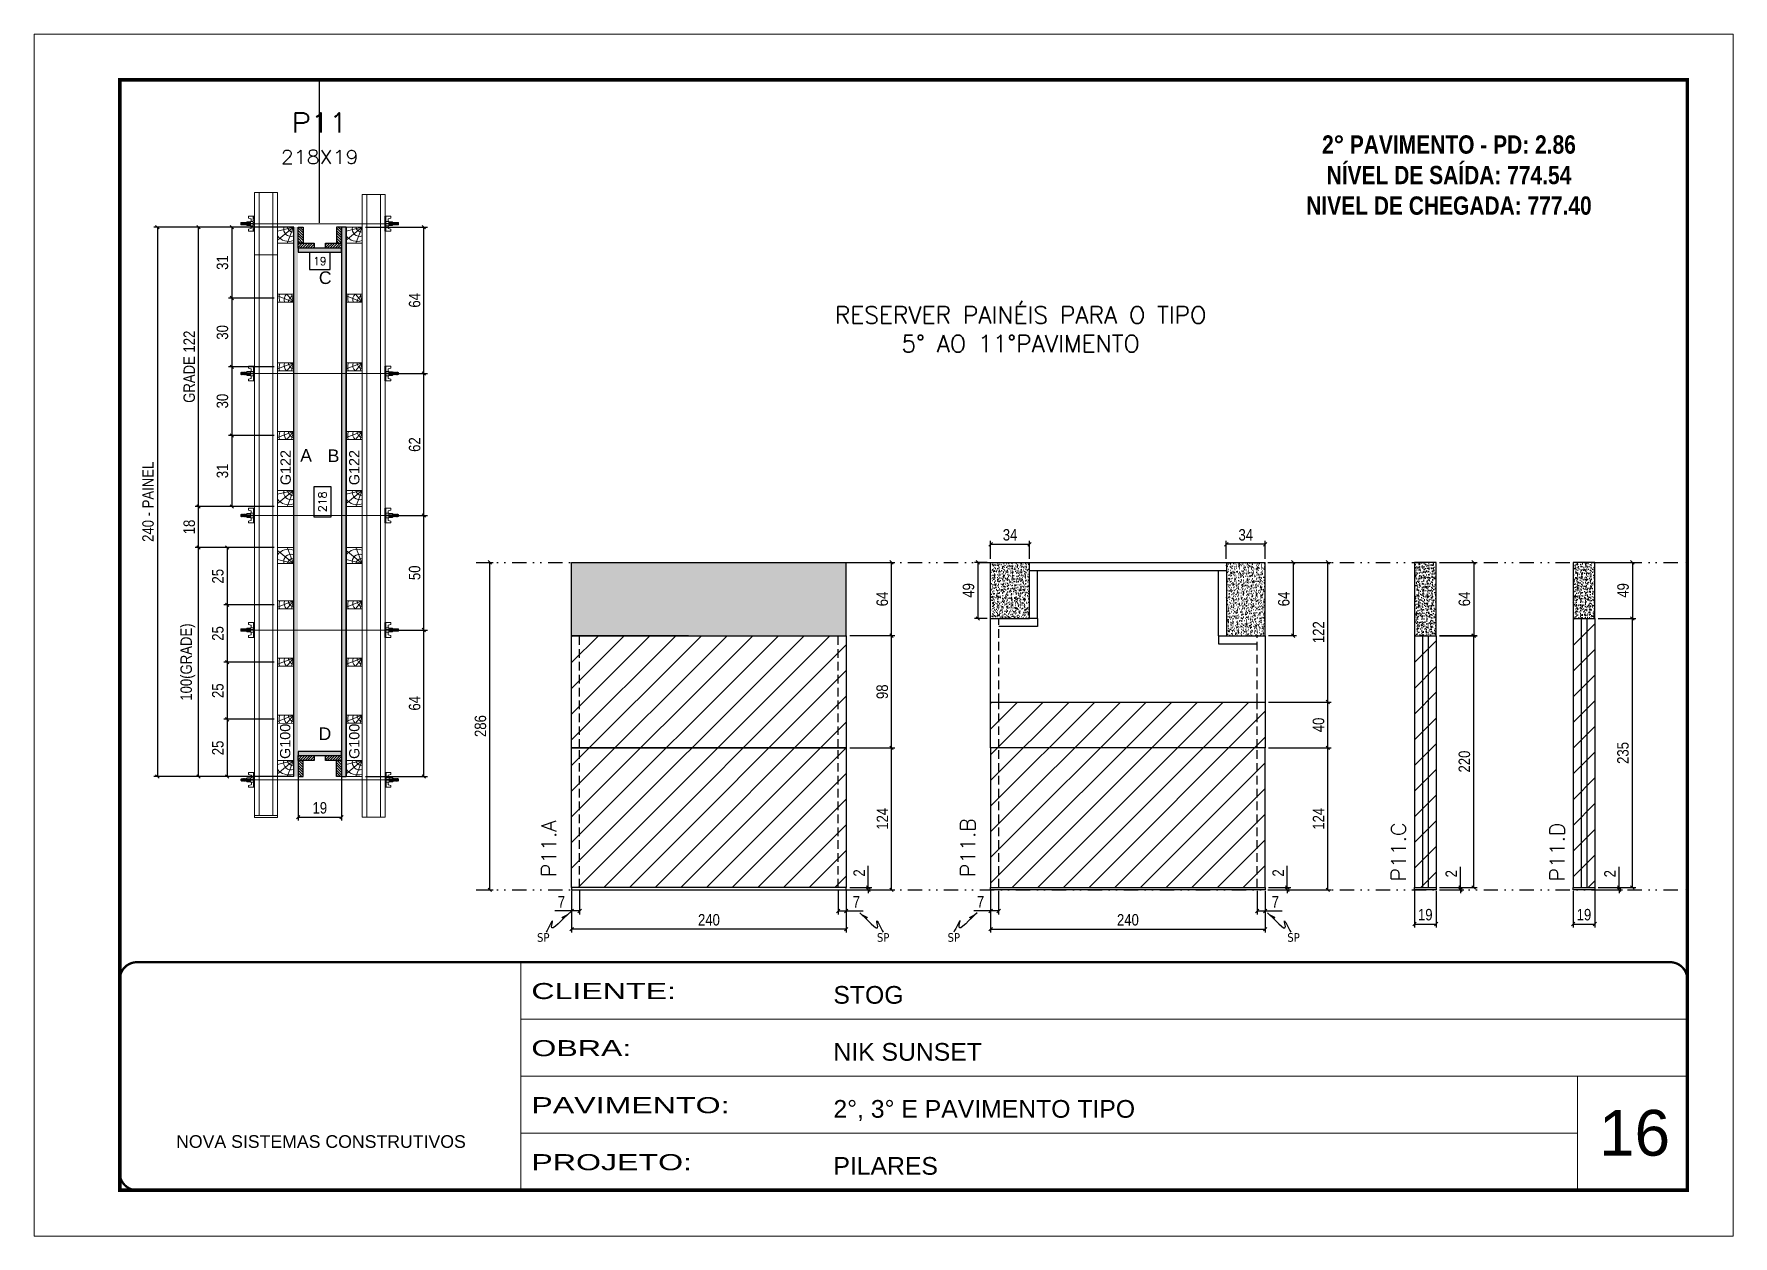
# Model space of a CAD drawing. Extents: x 808 to 7089, y -98 to 17032.
# Drawn here: x 5577 to 7062, y 12537 to 13587 of the extents above; entities that cross this region are included whole.
import ezdxf
from ezdxf.enums import TextEntityAlignment as Align

# ---------------------------------------------------------------- set-up
doc = ezdxf.new("R2010")
doc.units = 0
for name, pattern in [('CONTINUO', [0]), ('DASHED', [0.75, 0.5, -0.25]), ('DIVIDE2', [0.625, 0.25, -0.125, 0, -0.125, 0, -0.125]), ('HIDDEN', [0.375, 0.25, -0.125])]:
    doc.linetypes.add(name, pattern=pattern)
for name, color, linetype, lineweight in [('CARIMBO', 255, 'Continuous', 9), ('Folhas', 255, 'Continuous', 9), ('Hachura', 251, 'Continuous', 9), ('Madeira', 126, 'Continuous', 18), ('Perfil Metálico', 224, 'Continuous', 18), ('REAPROVEITAMENTO', 251, 'Continuous', 9), ('SARRAFO DE PRESSAO', 251, 'DASHED', 9), ('Texto Seção', 7, 'Continuous', 15)]:
    doc.layers.add(name, color=color, linetype=linetype, lineweight=lineweight)
for name, color, linetype in [('CHAPA', 1, 'Continuous'), ('COTA', 241, 'Continuous'), ('Cota Seção (2x)', 241, 'Continuous'), ('MEIO_PONT', 93, 'Continuous'), ('NOMENCLATURA', 7, 'Continuous'), ('Nível', 160, 'Continuous'), ('Painéis', 200, 'Continuous'), ('SARR_2.2x7', 40, 'Continuous'), ('SARRAFO', 251, 'Continuous'), ('Sarrafo de Pressão', 42, 'HIDDEN'), ('texto', 7, 'Continuous'), ('Texto de Titulo', 7, 'Continuous'), ('Texto Qtd Sarr', 242, 'Continuous'), ('TEXTO_GERAL', 7, 'Continuous')]:
    doc.layers.add(name, color=color, linetype=linetype)
doc.styles.add('ARIAL', font='arial.ttf')
doc.styles.add('COTA TECNICA', font='techl___.ttf', dxfattribs={"height": 10})
doc.styles.add('COTA TECNICA 2X', font='techl___.ttf', dxfattribs={"height": 10})
doc.styles.add('COTA TECNICA-50', font='techl___.ttf', dxfattribs={"height": 10})
doc.styles.add('REGUA-120', font='ROMANS.shx', dxfattribs={"height": 15})
doc.styles.add('ROMANC', font='techb___.ttf', dxfattribs={"height": 2.5})
doc.styles.add('ROMANS', font='romans.shx')
doc.styles.add('SANSSERIF', font='sas_____.pfb')
doc.styles.get("Standard").update_dxf_attribs({"font": 'arial.ttf'})
doc.styles.add('Tecnologia', font='')
doc.styles.get('Tecnologia').set_extended_font_data('Forgotten Futurist')
doc.dimstyles.new('COTA PAINEL-50', dxfattribs={"dimtxt": 10, "dimasz": 3, "dimexe": 3, "dimexo": 3, "dimgap": 3, "dimtad": 1, "dimdec": 1, "dimzin": 12, "dimdsep": 46, "dimtxsty": 'COTA TECNICA-50', "dimblk1": 'OBLIQUE', "dimblk2": 'OBLIQUE', "dimsah": 1, "dimcen": 0.9, "dimclrd": 4, "dimclre": 4, "dimclrt": 240, "dimadec": 1, "dimazin": 3, "dimtfac": 1, "dimtdec": 1, "dimtmove": 0, "dimatfit": 3, "dimfxl": 1, "dimtolj": 1, "dimtzin": 12, "dimarcsym": 0})
doc.dimstyles.new('PAINEL', dxfattribs={"dimtxt": 10, "dimasz": 3, "dimexe": 3, "dimexo": 3, "dimgap": 3, "dimtad": 1, "dimdec": 1, "dimzin": 12, "dimdsep": 46, "dimtxsty": 'COTA TECNICA', "dimblk1": 'OBLIQUE', "dimblk2": 'OBLIQUE', "dimsah": 1, "dimcen": 0.9, "dimclrd": 4, "dimclre": 4, "dimclrt": 240, "dimadec": 1, "dimazin": 3, "dimtfac": 1, "dimtdec": 1, "dimtmove": 0, "dimatfit": 3, "dimfxl": 1, "dimtolj": 1, "dimtzin": 12, "dimarcsym": 0})
doc.dimstyles.new('SECAO PILAR', dxfattribs={"dimtxt": 10, "dimasz": 3, "dimexe": 3, "dimexo": 3, "dimgap": 3, "dimtad": 1, "dimdec": 1, "dimlfac": 0.5, "dimzin": 12, "dimdsep": 46, "dimtxsty": 'COTA TECNICA 2X', "dimblk1": 'OBLIQUE', "dimblk2": 'OBLIQUE', "dimsah": 1, "dimcen": 0.9, "dimclrd": 256, "dimclre": 256, "dimclrt": 256, "dimadec": 1, "dimazin": 3, "dimtfac": 1, "dimtdec": 1, "dimtmove": 0, "dimatfit": 3, "dimfxl": 1, "dimtolj": 1, "dimtzin": 12, "dimarcsym": 0})
doc.dimstyles.new('SECÇÃO 2', dxfattribs={"dimtxt": 7, "dimasz": 6, "dimexe": 0.18, "dimexo": 2, "dimgap": -4, "dimtad": 3, "dimdec": 1, "dimlfac": 0.5, "dimzin": 12, "dimdsep": 46, "dimtxsty": 'ROMANS', "dimblk": 'ARCHTICK', "dimcen": 0.09, "dimse1": 1, "dimse2": 1, "dimsd1": 1, "dimsd2": 1, "dimclrd": 180, "dimclre": 5, "dimclrt": 1, "dimadec": 0, "dimazin": 3, "dimtfac": 1, "dimtdec": 1, "dimtofl": 0, "dimtmove": 0, "dimatfit": 3, "dimldrblk": 'ARCHTICK', "dimfxl": 1, "dimtolj": 1, "dimtzin": 0, "dimarcsym": 0})
doc.dimstyles.get("Standard").update_dxf_attribs({"dimtxt": 0.18, "dimasz": 0.18, "dimexe": 0.18, "dimexo": 0.0625, "dimgap": 0.09, "dimtad": 0, "dimtih": 1, "dimtoh": 1, "dimdec": 4, "dimzin": 0, "dimdsep": 46, "dimtxsty": 'Standard', "dimcen": 0.09, "dimadec": 0, "dimazin": 0, "dimtfac": 1, "dimtdec": 4, "dimtofl": 0, "dimtmove": 0, "dimatfit": 3, "dimfxl": 1, "dimtolj": 1, "dimtzin": 0, "dimarcsym": 0})
pattern_1 = [(135, (-17083.9401, 22542.0765), (-1.12253202, -1.12253202), [])]
pattern_2 = [(50, (-13564.9216, 8792.1778), (5.4655401, -0.4781726), [0.5715, -6.2865]), (355, (-13564.9216, 8792.178), (-1.0573026, 5.7317054), [0.4572, -5.0292175]), (100.451445, (-13564.466, 8792.138), (4.4082374, 5.2535326), [0.4857003, -5.3427073]), (46.1842, (-13564.9216, 8793.702), (8.1323712, -1.2612698), [0.85725, -9.42975]), (96.635558, (-13564.244, 8793.597), (7.122124, 7.4227837), [0.7285507, -8.0140682]), (351.18415, (-13564.922, 8793.702), (7.122124, 7.4227837), [0.685799, -7.543792]), (21, (-13564.1596, 8793.3208), (4.5484317, -3.0679559), [0.5715, -6.2865]), (326, (-13564.1596, 8793.321), (1.8540609, 5.525639), [0.4572, -5.0292]), (71.451445, (-13563.7806, 8793.065), (6.4024926, 2.457683), [0.4857003, -5.3426981]), (37.5, (-13564.9216, 8792.1778), (0.0926581, 2.53665117), [0, -4.96824, 0, -5.1054, 0, -5.04825]), (7.5, (-13564.9216, 8792.1778), (2.00458988, 3.00541724), [0, -2.91084, 0, -4.85394, 0, -1.92405]), (327.5, (-13566.6209, 8792.1778), (4.06771786, -0.17186232), [0, -1.905, 0, -5.9436, 0, -7.8867]), (317.5, (-13567.383, 8792.1778), (4.44387544, 0.76279473), [0, -2.4765, 0, -3.94716, 0, -5.6007])]

msp = doc.modelspace()

# ---------------------------------------------------------------- texts
at = {"layer": 'CARIMBO', "style": 'ARIAL'}
msp.add_text('16', height=40, dxfattribs=at).set_placement((6944.53, 12606.9))
at = {"layer": 'NOMENCLATURA', "color": 2, "insert": (6813.41, 13524.89), "char_height": 16, "attachment_point": 2, "style": 'ROMANC'}
msp.add_mtext_dynamic_manual_height_columns('\\P2° PAVIMENTO - PD: 2.86\\PNÍVEL DE SAÍDA: 774.54\\PNIVEL DE CHEGADA: 777.40', width=328.3607, gutter_width=1, heights=[0], dxfattribs=at)
at = {"layer": 'texto', "color": 0, "char_height": 7.5, "attachment_point": 5}
for insert in [(6021.82, 12797.49), (6318.84, 12797.49), (6380.58, 12797.49), (6677.6, 12797.49)]:
    msp.add_mtext('{\\fTahoma|b0|i0|c0|p34;\\C4;SP}', dxfattribs=dict(at, insert=insert))
at = {"layer": 'Texto Seção', "color": 0, "linetype": 'Continuous', "style": 'SANSSERIF'}
for p in [(5796.61, 13192.6), (5856.61, 13192.6)]:
    msp.add_text('G122', height=9, rotation=90, dxfattribs=at).set_placement(p, align=Align.MIDDLE_LEFT)
at = {"layer": 'Texto Seção', "insert": (6239.49, 13308.77), "char_height": 15, "width": 398.9621, "attachment_point": 7, "style": 'REGUA-120'}
msp.add_mtext('\\pxqc;RESERVER PAINÉIS PARA O TIPO ^J5° AO 11°PAVIMENTO', dxfattribs=at)
at = {"layer": 'Texto Seção', "char_height": 13, "width": 285.3299, "attachment_point": 7, "rotation": 90, "style": 'REGUA-120'}
for s, insert in [('P11.A', (6033.13, 12850.42)), ('P11.B', (6399.36, 12850.42)), ('P11.C', (6775.74, 12846.58)), ('P11.D', (6914.45, 12846.58))]:
    msp.add_mtext(s, dxfattribs=dict(at, insert=insert))
at = {"layer": 'TEXTO_GERAL', "style": 'ARIAL'}
for s, p in [('C', (5831.19, 13373.87)), ('A', (5814.48, 13218.63)), ('B', (5838.49, 13218.37)), ('D', (5830.98, 12975.51))]:
    msp.add_text(s, height=11, dxfattribs=at).set_placement(p, align=Align.MIDDLE_CENTER)
at = {"layer": 'TEXTO_GERAL', "color": 0, "linetype": 'Continuous', "style": 'SANSSERIF'}
for p in [(5796.2, 12953.47), (5856.61, 12953.47)]:
    msp.add_text('G100', height=9, rotation=90, dxfattribs=at).set_placement(p, align=Align.MIDDLE_LEFT)

# ---------------------------------------------------------------- blocks, each defined once
blk = doc.blocks.new('9999999999')
at = {"color": 30, "linetype": 'CONTINUO'}
for p, q in [((98564.6, 34230.2), (98564.6, 34429.4)), ((98564.6, 34379.6), (99584, 34379.6)), ((98564.6, 34329.8), (99488, 34329.8)), ((99584, 34329.8), (99488, 34329.8)), ((99488, 34329.8), (99488, 34230.2)), ((98564.6, 34280), (99488, 34280))]:
    blk.add_line(p, q, dxfattribs=at)
at = {"color": 30, "linetype": 'CONTINUO', "const_width": 2}
blk.add_lwpolyline([(99584, 34230.2), (99584, 34414.4, 0.414214), (99569, 34429.4), (98229, 34429.4, 0.414214), (98214, 34414.4), (98214, 34245.2, 0.414214), (98229, 34230.2), (99584, 34230.2)], format="xyb", dxfattribs=at)
at = {"layer": 'Folhas'}
blk.add_lwpolyline([(98139, 34190.2), (99624, 34190.2), (99624, 35240.2), (98139, 35240.2)], close=True, dxfattribs=at)
at = {"layer": 'Folhas', "color": 30, "const_width": 3}
blk.add_lwpolyline([(98214, 34230.2), (99584, 34230.2), (99584, 35200.2), (98214, 35200.2)], close=True, dxfattribs=at)
at = {"color": 7, "linetype": 'Continuous', "ltscale": 5, "style": 'ARIAL'}
for s, height, p in [('STOG', 15.48, (98837.7, 34393.1)), ('NIK SUNSET', 15.48, (98837.7, 34343.3)), ('2°, 3° E PAVIMENTO TIPO', 15.483, (98837.7, 34293.5)), ('NOVA SISTEMAS CONSTRUTIVOS', 11.059, (98263.2, 34267.2)), ('PILARES', 15.48, (98837.7, 34243.7))]:
    blk.add_text(s, height=height, dxfattribs=at).set_placement(p)
at = {"layer": 'Folhas', "color": 7, "style": 'Tecnologia', "width": 1.5}
for s, p in [('CLIENTE:', (98573.7, 34397.2)), ('OBRA:', (98573.7, 34347.3)), ('PAVIMENTO:', (98573.7, 34297.5)), ('PROJETO:', (98573.7, 34247.7))]:
    blk.add_text(s, height=14, dxfattribs=at).set_placement(p)
blk = doc.blocks.new('titulo1')
at = {"layer": 'Defpoints', "color": 252, "linetype": 'HIDDEN', "ltscale": 2}
blk.add_line((0, 0), (0, 125), dxfattribs=at)
at = {"layer": 'Defpoints', "style": 'ROMANS', "oblique": 15}
blk.add_attdef('FOLHA', text='', height=10, dxfattribs=at).set_placement((0, 15.6), align=Align.MIDDLE_CENTER)
at = {"layer": 'Texto Qtd Sarr', "color": 3, "style": 'ROMANS', "oblique": 15}
for tag, height, p in [('TITULO', 17, (0, 71.4)), ('SEÇÃO', 12, (0, 41.5))]:
    blk.add_attdef(tag, text='', height=height, dxfattribs=at).set_placement(p, align=Align.MIDDLE_CENTER)
blk = doc.blocks.new('*D1124')
at = {"layer": 'Cota Seção (2x)', "color": 180, "lineweight": -2, "transparency": 16777216}
for p, q in [((5835.5, 13395.9), (5817.5, 13395.9)), ((5817.5, 13395.9), (5817.5, 13380.9)), ((5835.5, 13380.9), (5835.5, 13395.9)), ((5817.5, 13380.9), (5835.5, 13380.9))]:
    blk.add_line(p, q, dxfattribs=at)
at = {"layer": 'Defpoints', "color": 0, "transparency": 16777216}
for p in [(5807.5, 13378.8), (5807.5, 13376.9), (5845.5, 13378.8)]:
    blk.add_point(p, dxfattribs=at)
at = {"layer": 'Cota Seção (2x)', "color": 1, "transparency": 16777216, "insert": (5826.5, 13388.4), "char_height": 7, "attachment_point": 5, "style": 'ROMANS'}
blk.add_mtext('\\A1;19', dxfattribs=at)
blk = doc.blocks.new('_ArchTick')
at = {"color": 0, "linetype": 'ByBlock', "const_width": 0.15}
blk.add_lwpolyline([(-0.5, -0.5), (0.5, 0.5)], dxfattribs=at)
blk = doc.blocks.new('_Oblique')
at = {"color": 0, "linetype": 'ByBlock', "lineweight": -2}
blk.add_line((-0.5, -0.5), (0.5, 0.5), dxfattribs=at)
blk = doc.blocks.new('*D1125')
at = {"layer": 'Cota Seção (2x)', "lineweight": -2, "transparency": 16777216}
for p, q in [((5803.8, 13418.1), (5681.5, 13418.1)), ((5684.5, 13418.1), (5684.5, 12938.1)), ((5803.8, 12938.1), (5681.5, 12938.1))]:
    blk.add_line(p, q, dxfattribs=at)
at = {"layer": 'Defpoints', "color": 0, "transparency": 16777216}
for p in [(5806.8, 13418.1), (5684.5, 12938.1), (5806.8, 12938.1)]:
    blk.add_point(p, dxfattribs=at)
at = {"layer": 'Cota Seção (2x)', "lineweight": -2, "transparency": 16777216, "xscale": 3, "yscale": 3, "zscale": 3}
for p, rotation in [((5684.5, 13418.1), 90), ((5684.5, 12938.1), 270)]:
    blk.add_blockref('_Oblique', p, dxfattribs=dict(at, rotation=rotation))
at = {"layer": 'Cota Seção (2x)', "transparency": 16777216, "insert": (5676.4, 13178.1), "char_height": 10, "attachment_point": 5, "rotation": 90, "style": 'COTA TECNICA 2X'}
blk.add_mtext('\\A1;240 - PAINEL', dxfattribs=at)
blk = doc.blocks.new('C')
at = {"layer": 'Hachura', "color": 0}
for p, q in [((0, 3.22), (0, -3.22)), ((0.45, 3.22), (0, 3.22)), ((0.46, 3.16), (0, 3.16)), ((0.46, 3.05), (0, 3.05)), ((0.46, 2.88), (0, 2.88)), ((0, 2.75), (0, -1.16)), ((0.46, 2.65), (0, 2.65)), ((0.46, 2.23), (0, 2.23)), ((0.46, 1.51), (0, 1.51)), ((0.39, 0.49), (0.17, 0.49)), ((0.45, -3.23), (0.45, 3.22)), ((0.45, 3.22), (2.58, 3.22)), ((1.74, 0.97), (0.45, 0.97)), ((1.45, 0.1), (0.45, 0.1)), ((1.35, 1.94), (1.35, 0.96)), ((2.58, 2.39), (1.47, 2.09)), ((1.74, -0.97), (1.74, 0.97)), ((1.74, 0.97), (1.74, 0.84)), ((1.74, 0.97), (1.74, 0.84)), ((1.74, 0.84), (3.35, 0.84)), ((3.35, 0.45), (1.74, 0.45)), ((2.58, 3.22), (2.58, 2.39)), ((3.32, 0.84), (3.32, -0.84)), ((3.35, 0.84), (3.35, -0.84)), ((3.68, 0.45), (3.35, 0.45)), ((3.84, -0.52), (3.35, 0.45)), ((3.35, 0.06), (3.67, -0.57)), ((3.68, 0.45), (4.16, -0.52)), ((3.72, 0.5), (4.25, -0.57)), ((4.37, -0.55), (3.83, 0.53)), ((4.15, 0.45), (3.93, 0.45)), ((4.42, -0.52), (3.93, 0.45)), ((4.15, 0.45), (4.26, 0.45)), ((4.26, 0.45), (4.74, -0.52)), ((4.3, 0.5), (4.83, -0.57)), ((4.95, -0.55), (4.41, 0.53)), ((4.51, 0.45), (4.84, 0.45)), ((5, -0.52), (4.51, 0.45)), ((4.84, 0.45), (5.32, -0.52)), ((4.88, 0.5), (5.41, -0.57)), ((5.53, -0.55), (4.99, 0.53)), ((5.58, -0.52), (5.09, 0.45)), ((5.42, 0.45), (5.09, 0.45)), ((5.58, -0.52), (5.09, 0.45)), ((5.42, 0.45), (5.74, -0.19)), ((5.46, 0.5), (5.74, -0.07)), ((5.74, 0.19), (5.57, 0.53)), ((5.74, 0.32), (5.68, 0.45)), ((5.68, 0.45), (5.74, 0.45)), ((5.74, 0.45), (5.9, 0.29)), ((5.74, 0.45), (5.74, -0.52)), ((5.9, -0.36), (5.9, 0.29)), ((0.45, 0), (0, 0)), ((0.46, -1.52), (0, -1.52)), ((0.46, -2.23), (0, -2.23)), ((0.46, -2.65), (0, -2.65)), ((0.46, -2.88), (0, -2.88)), ((0.46, -3.05), (0, -3.05)), ((0.46, -3.16), (0, -3.16)), ((0, -3.22), (2.57, -3.22)), ((0.08, -0.48), (0.29, -0.48)), ((0.29, -0.48), (0.4, -0.48)), ((0.45, 0), (0.45, -0.97)), ((0.45, -0.16), (1.45, -0.16)), ((0.45, -0.65), (0.45, -0.32)), ((0.45, -3.23), (0.45, -0.65)), ((0.45, -0.97), (1.74, -0.97)), ((1.35, -1.94), (1.35, -0.97)), ((2.58, -2.39), (1.47, -2.1)), ((3.35, -0.32), (1.74, -0.32)), ((3.35, -0.84), (1.74, -0.84)), ((2.58, -3.23), (2.58, -2.39)), ((3.35, -0.07), (3.58, -0.52)), ((3.35, -0.52), (3.58, -0.52)), ((3.84, -0.52), (4.16, -0.52)), ((4.42, -0.52), (4.74, -0.52)), ((4.63, -0.52), (4.74, -0.52)), ((5, -0.52), (5.32, -0.52)), ((5.58, -0.52), (5.74, -0.52)), ((5.74, -0.52), (5.9, -0.36)), ((5.74, -0.52), (5.74, -0.52))]:
    blk.add_line(p, q, dxfattribs=at)
for centre, radius, start, end in [((1.52, 1.94), 0.161, 104.74356, 180), ((1.44, -0.03), 0.129, 272.69497, 87.30503), ((3.81, 0.39), 0.143, 25.56881, 154.43119), ((4.39, 0.39), 0.143, 25.56881, 154.43119), ((4.97, 0.39), 0.143, 25.56881, 154.43119), ((5.55, 0.39), 0.143, 25.56881, 154.43119), ((0.17, -0.37), 0.174, 221.74404, 317.85924), ((1.52, -1.94), 0.161, 180, 255.25644), ((3.71, -0.4), 0.174, 222.14076, 318.25596), ((4.29, -0.4), 0.174, 222.14076, 318.25596), ((4.87, -0.4), 0.174, 222.14076, 318.25596), ((5.45, -0.4), 0.174, 222.14076, 318.25596), ((5.61, -0.4), 0.174, 317.85924, 318.25596)]:
    blk.add_arc(centre, radius, start, end, dxfattribs=at)
blk = doc.blocks.new('PONTALETE')
at = {"layer": 'Madeira'}
for q in [(2.71, 7), (7, 5.76), (7, 1.74)]:
    blk.add_line((0, 0), q, dxfattribs=at)
blk.add_lwpolyline([(0, 0), (7, 0), (7, 7), (0, 7)], close=True, dxfattribs=at)
for centre, radius, start, end in [((2.04, 0.06), 6.23, 37.28179, 109.09128), ((1.09, 0.9), 3.19, 343.60304, 109.98471), ((-0.21, -0.78), 3.09, 14.63219, 86.0383)]:
    blk.add_arc(centre, radius, start, end, dxfattribs=at)
blk = doc.blocks.new('MEIO PONTALETE')
at = {"layer": 'Madeira'}
for q in [(2.71, 7), (3.5, 2.88), (3.5, 0.87)]:
    blk.add_line((0, 0), q, dxfattribs=at)
blk.add_lwpolyline([(0, 0), (3.5, 0), (3.5, 7), (0, 7)], close=True, dxfattribs=at)
for centre, radius, start, end in [((2.04, 0.06), 6.23, 76.44987, 109.09128), ((1.09, 0.9), 3.19, 40.90626, 109.98471), ((-0.21, -0.78), 3.09, 14.63219, 86.0383)]:
    blk.add_arc(centre, radius, start, end, dxfattribs=at)
blk = doc.blocks.new('*D1909')
at = {"layer": 'Cota Seção (2x)', "lineweight": -2, "transparency": 16777216}
for p, q in [((5786.5, 13418.1), (5746.6, 13418.1)), ((5749.6, 13418.1), (5749.6, 13356.1)), ((5786.5, 13356.1), (5746.6, 13356.1))]:
    blk.add_line(p, q, dxfattribs=at)
at = {"layer": 'Defpoints', "color": 0, "transparency": 16777216}
for p in [(5789.5, 13418.1), (5749.6, 13356.1), (5789.5, 13356.1)]:
    blk.add_point(p, dxfattribs=at)
at = {"layer": 'Cota Seção (2x)', "lineweight": -2, "transparency": 16777216, "xscale": 3, "yscale": 3, "zscale": 3}
for p, rotation in [((5749.6, 13418.1), 90), ((5749.6, 13356.1), 270)]:
    blk.add_blockref('_Oblique', p, dxfattribs=dict(at, rotation=rotation))
at = {"layer": 'Cota Seção (2x)', "transparency": 16777216, "insert": (5741.4, 13387.1), "char_height": 10, "attachment_point": 5, "rotation": 90, "style": 'COTA TECNICA 2X'}
blk.add_mtext('\\A1;31', dxfattribs=at)
blk = doc.blocks.new('*D1910')
at = {"layer": 'Cota Seção (2x)', "lineweight": -2, "transparency": 16777216}
for p, q in [((5786.5, 13356.1), (5746.6, 13356.1)), ((5749.6, 13356.1), (5749.6, 13296.1)), ((5786.5, 13296.1), (5746.6, 13296.1))]:
    blk.add_line(p, q, dxfattribs=at)
at = {"layer": 'Defpoints', "color": 0, "transparency": 16777216}
for p in [(5789.5, 13356.1), (5749.6, 13296.1), (5789.5, 13296.1)]:
    blk.add_point(p, dxfattribs=at)
at = {"layer": 'Cota Seção (2x)', "lineweight": -2, "transparency": 16777216, "xscale": 3, "yscale": 3, "zscale": 3}
for p, rotation in [((5749.6, 13356.1), 90), ((5749.6, 13296.1), 270)]:
    blk.add_blockref('_Oblique', p, dxfattribs=dict(at, rotation=rotation))
at = {"layer": 'Cota Seção (2x)', "transparency": 16777216, "insert": (5741.4, 13326.1), "char_height": 10, "attachment_point": 5, "rotation": 90, "style": 'COTA TECNICA 2X'}
blk.add_mtext('\\A1;30', dxfattribs=at)
blk = doc.blocks.new('*D1911')
at = {"layer": 'Cota Seção (2x)', "lineweight": -2, "transparency": 16777216}
for p, q in [((5786.5, 13296.1), (5746.6, 13296.1)), ((5749.6, 13296.1), (5749.6, 13236.1)), ((5786.5, 13236.1), (5746.6, 13236.1))]:
    blk.add_line(p, q, dxfattribs=at)
at = {"layer": 'Defpoints', "color": 0, "transparency": 16777216}
for p in [(5789.5, 13296.1), (5749.6, 13236.1), (5789.5, 13236.1)]:
    blk.add_point(p, dxfattribs=at)
at = {"layer": 'Cota Seção (2x)', "lineweight": -2, "transparency": 16777216, "xscale": 3, "yscale": 3, "zscale": 3}
for p, rotation in [((5749.6, 13296.1), 90), ((5749.6, 13236.1), 270)]:
    blk.add_blockref('_Oblique', p, dxfattribs=dict(at, rotation=rotation))
at = {"layer": 'Cota Seção (2x)', "transparency": 16777216, "insert": (5741.4, 13266.1), "char_height": 10, "attachment_point": 5, "rotation": 90, "style": 'COTA TECNICA 2X'}
blk.add_mtext('\\A1;30', dxfattribs=at)
blk = doc.blocks.new('*D1912')
at = {"layer": 'Cota Seção (2x)', "lineweight": -2, "transparency": 16777216}
for p, q in [((5786.5, 13236.1), (5746.6, 13236.1)), ((5749.6, 13236.1), (5749.6, 13174.1)), ((5786.5, 13174.1), (5746.6, 13174.1))]:
    blk.add_line(p, q, dxfattribs=at)
at = {"layer": 'Defpoints', "color": 0, "transparency": 16777216}
for p in [(5789.5, 13236.1), (5749.6, 13174.1), (5789.5, 13174.1)]:
    blk.add_point(p, dxfattribs=at)
at = {"layer": 'Cota Seção (2x)', "lineweight": -2, "transparency": 16777216, "xscale": 3, "yscale": 3, "zscale": 3}
for p, rotation in [((5749.6, 13236.1), 90), ((5749.6, 13174.1), 270)]:
    blk.add_blockref('_Oblique', p, dxfattribs=dict(at, rotation=rotation))
at = {"layer": 'Cota Seção (2x)', "transparency": 16777216, "insert": (5741.4, 13205.1), "char_height": 10, "attachment_point": 5, "rotation": 90, "style": 'COTA TECNICA 2X'}
blk.add_mtext('\\A1;31', dxfattribs=at)
blk = doc.blocks.new('*D1913')
at = {"layer": 'Cota Seção (2x)', "lineweight": -2, "transparency": 16777216}
for p, q in [((5786.5, 13418.1), (5717.5, 13418.1)), ((5720.5, 13174.1), (5720.5, 13418.1)), ((5786.5, 13174.1), (5717.5, 13174.1))]:
    blk.add_line(p, q, dxfattribs=at)
at = {"layer": 'Defpoints', "color": 0, "transparency": 16777216}
for p in [(5720.5, 13418.1), (5789.5, 13418.1), (5789.5, 13174.1)]:
    blk.add_point(p, dxfattribs=at)
at = {"layer": 'Cota Seção (2x)', "lineweight": -2, "transparency": 16777216, "xscale": 3, "yscale": 3, "zscale": 3}
for p, rotation in [((5720.5, 13418.1), 90), ((5720.5, 13174.1), 270)]:
    blk.add_blockref('_Oblique', p, dxfattribs=dict(at, rotation=rotation))
at = {"layer": 'Cota Seção (2x)', "transparency": 16777216, "insert": (5712.4, 13296.1), "char_height": 10, "attachment_point": 5, "rotation": 90, "style": 'COTA TECNICA 2X'}
blk.add_mtext('\\A1;GRADE 122', dxfattribs=at)
blk = doc.blocks.new('*D1914')
at = {"layer": 'Cota Seção (2x)', "lineweight": -2, "transparency": 16777216}
for p, q in [((5786.5, 13174.1), (5717.5, 13174.1)), ((5720.5, 13138.1), (5720.5, 13174.1)), ((5786.5, 13138.1), (5717.5, 13138.1))]:
    blk.add_line(p, q, dxfattribs=at)
at = {"layer": 'Defpoints', "color": 0, "transparency": 16777216}
for p in [(5720.5, 13174.1), (5789.5, 13174.1), (5789.5, 13138.1)]:
    blk.add_point(p, dxfattribs=at)
at = {"layer": 'Cota Seção (2x)', "lineweight": -2, "transparency": 16777216, "xscale": 3, "yscale": 3, "zscale": 3}
for p, rotation in [((5720.5, 13174.1), 90), ((5720.5, 13138.1), 270)]:
    blk.add_blockref('_Oblique', p, dxfattribs=dict(at, rotation=rotation))
at = {"layer": 'Cota Seção (2x)', "transparency": 16777216, "insert": (5712.4, 13156.1), "char_height": 10, "attachment_point": 5, "rotation": 90, "style": 'COTA TECNICA 2X'}
blk.add_mtext('\\A1;18', dxfattribs=at)
blk = doc.blocks.new('*D1915')
at = {"layer": 'Cota Seção (2x)', "lineweight": -2, "transparency": 16777216}
for p, q in [((5893.1, 13066.1), (5920.5, 13066.1)), ((5917.5, 12938.1), (5917.5, 13066.1)), ((5866.5, 12938.1), (5920.5, 12938.1))]:
    blk.add_line(p, q, dxfattribs=at)
at = {"layer": 'Defpoints', "color": 0, "transparency": 16777216}
for p in [(5890.1, 13066.1), (5917.5, 13066.1), (5863.5, 12938.1)]:
    blk.add_point(p, dxfattribs=at)
at = {"layer": 'Cota Seção (2x)', "lineweight": -2, "transparency": 16777216, "xscale": 3, "yscale": 3, "zscale": 3}
for p, rotation in [((5917.5, 13066.1), 90), ((5917.5, 12938.1), 270)]:
    blk.add_blockref('_Oblique', p, dxfattribs=dict(at, rotation=rotation))
at = {"layer": 'Cota Seção (2x)', "transparency": 16777216, "insert": (5909.4, 13002.1), "char_height": 10, "attachment_point": 5, "rotation": 90, "style": 'COTA TECNICA 2X'}
blk.add_mtext('\\A1;64', dxfattribs=at)
blk = doc.blocks.new('*D1916')
at = {"layer": 'Cota Seção (2x)', "lineweight": -2, "transparency": 16777216}
for p, q in [((5886.4, 13166.1), (5920.5, 13166.1)), ((5917.5, 13066.1), (5917.5, 13166.1)), ((5893.1, 13066.1), (5920.5, 13066.1))]:
    blk.add_line(p, q, dxfattribs=at)
at = {"layer": 'Defpoints', "color": 0, "transparency": 16777216}
for p in [(5883.4, 13166.1), (5917.5, 13166.1), (5890.1, 13066.1)]:
    blk.add_point(p, dxfattribs=at)
at = {"layer": 'Cota Seção (2x)', "lineweight": -2, "transparency": 16777216, "xscale": 3, "yscale": 3, "zscale": 3}
for p, rotation in [((5917.5, 13166.1), 90), ((5917.5, 13066.1), 270)]:
    blk.add_blockref('_Oblique', p, dxfattribs=dict(at, rotation=rotation))
at = {"layer": 'Cota Seção (2x)', "transparency": 16777216, "insert": (5909.4, 13116.1), "char_height": 10, "attachment_point": 5, "rotation": 90, "style": 'COTA TECNICA 2X'}
blk.add_mtext('\\A1;50', dxfattribs=at)
blk = doc.blocks.new('*D1917')
at = {"layer": 'Cota Seção (2x)', "lineweight": -2, "transparency": 16777216}
for p, q in [((5886.4, 13290.1), (5920.5, 13290.1)), ((5917.5, 13166.1), (5917.5, 13290.1)), ((5886.4, 13166.1), (5920.5, 13166.1))]:
    blk.add_line(p, q, dxfattribs=at)
at = {"layer": 'Defpoints', "color": 0, "transparency": 16777216}
for p in [(5883.4, 13290.1), (5917.5, 13290.1), (5883.4, 13166.1)]:
    blk.add_point(p, dxfattribs=at)
at = {"layer": 'Cota Seção (2x)', "lineweight": -2, "transparency": 16777216, "xscale": 3, "yscale": 3, "zscale": 3}
for p, rotation in [((5917.5, 13290.1), 90), ((5917.5, 13166.1), 270)]:
    blk.add_blockref('_Oblique', p, dxfattribs=dict(at, rotation=rotation))
at = {"layer": 'Cota Seção (2x)', "transparency": 16777216, "insert": (5909.4, 13228.1), "char_height": 10, "attachment_point": 5, "rotation": 90, "style": 'COTA TECNICA 2X'}
blk.add_mtext('\\A1;62', dxfattribs=at)
blk = doc.blocks.new('*D1963')
at = {"layer": 'Cota Seção (2x)', "lineweight": -2, "transparency": 16777216}
for p, q in [((5866.5, 13418.1), (5920.5, 13418.1)), ((5917.5, 13290.1), (5917.5, 13418.1)), ((5886.4, 13290.1), (5920.5, 13290.1))]:
    blk.add_line(p, q, dxfattribs=at)
at = {"layer": 'Defpoints', "color": 0, "transparency": 16777216}
for p in [(5863.5, 13418.1), (5917.5, 13418.1), (5883.4, 13290.1)]:
    blk.add_point(p, dxfattribs=at)
at = {"layer": 'Cota Seção (2x)', "lineweight": -2, "transparency": 16777216, "xscale": 3, "yscale": 3, "zscale": 3}
for p, rotation in [((5917.5, 13418.1), 90), ((5917.5, 13290.1), 270)]:
    blk.add_blockref('_Oblique', p, dxfattribs=dict(at, rotation=rotation))
at = {"layer": 'Cota Seção (2x)', "transparency": 16777216, "insert": (5909.4, 13354.1), "char_height": 10, "attachment_point": 5, "rotation": 90, "style": 'COTA TECNICA 2X'}
blk.add_mtext('\\A1;64', dxfattribs=at)
blk = doc.blocks.new('*D1964')
at = {"layer": 'COTA', "lineweight": -2, "transparency": 16777216}
for p, q in [((5807.5, 12953.5), (5807.5, 12899.6)), ((5845.5, 12953.5), (5845.5, 12899.6)), ((5807.5, 12902.6), (5845.5, 12902.6))]:
    blk.add_line(p, q, dxfattribs=at)
at = {"layer": 'Defpoints', "color": 0, "transparency": 16777216}
for p in [(5807.5, 12956.5), (5845.5, 12956.5), (5845.5, 12902.6)]:
    blk.add_point(p, dxfattribs=at)
at = {"layer": 'COTA', "lineweight": -2, "transparency": 16777216, "xscale": 3, "yscale": 3, "zscale": 3, "rotation": 180}
blk.add_blockref('_Oblique', (5807.5, 12902.6), dxfattribs=at)
at = {"layer": 'COTA', "lineweight": -2, "transparency": 16777216, "xscale": 3, "yscale": 3, "zscale": 3}
blk.add_blockref('_Oblique', (5845.5, 12902.6), dxfattribs=at)
at = {"layer": 'COTA', "transparency": 16777216, "insert": (5826.5, 12910.7), "char_height": 10, "attachment_point": 5, "style": 'COTA TECNICA 2X'}
blk.add_mtext('\\A1;19', dxfattribs=at)
blk = doc.blocks.new('*D1209')
at = {"layer": 'Cota Seção (2x)', "lineweight": -2, "transparency": 16777216}
for p, q in [((5786.5, 13138.1), (5742.5, 13138.1)), ((5745.5, 13138.1), (5745.5, 13088.1)), ((5786.5, 13088.1), (5742.5, 13088.1))]:
    blk.add_line(p, q, dxfattribs=at)
at = {"layer": 'Defpoints', "color": 0, "transparency": 16777216}
for p in [(5789.5, 13138.1), (5745.5, 13088.1), (5789.5, 13088.1)]:
    blk.add_point(p, dxfattribs=at)
at = {"layer": 'Cota Seção (2x)', "lineweight": -2, "transparency": 16777216, "xscale": 3, "yscale": 3, "zscale": 3}
for p, rotation in [((5745.5, 13138.1), 90), ((5745.5, 13088.1), 270)]:
    blk.add_blockref('_Oblique', p, dxfattribs=dict(at, rotation=rotation))
at = {"layer": 'Cota Seção (2x)', "transparency": 16777216, "insert": (5737.4, 13113.1), "char_height": 10, "attachment_point": 5, "rotation": 90, "style": 'COTA TECNICA 2X'}
blk.add_mtext('\\A1;25', dxfattribs=at)
blk = doc.blocks.new('*D1210')
at = {"layer": 'Cota Seção (2x)', "lineweight": -2, "transparency": 16777216}
for p, q in [((5786.5, 13138.1), (5717.5, 13138.1)), ((5720.5, 12938.1), (5720.5, 13138.1)), ((5786.5, 12938.1), (5717.5, 12938.1))]:
    blk.add_line(p, q, dxfattribs=at)
at = {"layer": 'Defpoints', "color": 0, "transparency": 16777216}
for p in [(5720.5, 13138.1), (5789.5, 13138.1), (5789.5, 12938.1)]:
    blk.add_point(p, dxfattribs=at)
at = {"layer": 'Cota Seção (2x)', "lineweight": -2, "transparency": 16777216, "xscale": 3, "yscale": 3, "zscale": 3}
for p, rotation in [((5720.5, 13138.1), 90), ((5720.5, 12938.1), 270)]:
    blk.add_blockref('_Oblique', p, dxfattribs=dict(at, rotation=rotation))
at = {"layer": 'Cota Seção (2x)', "transparency": 16777216, "insert": (5711.2, 13038.1), "char_height": 10, "attachment_point": 5, "rotation": 90, "style": 'COTA TECNICA 2X'}
blk.add_mtext('\\A1;100(GRADE)', dxfattribs=at)
blk = doc.blocks.new('*D1965')
at = {"layer": 'Cota Seção (2x)', "lineweight": -2, "transparency": 16777216}
for p, q in [((5786.5, 13088.1), (5742.5, 13088.1)), ((5745.5, 13088.1), (5745.5, 13038.1)), ((5786.5, 13038.1), (5742.5, 13038.1))]:
    blk.add_line(p, q, dxfattribs=at)
at = {"layer": 'Defpoints', "color": 0, "transparency": 16777216}
for p in [(5789.5, 13088.1), (5745.5, 13038.1), (5789.5, 13038.1)]:
    blk.add_point(p, dxfattribs=at)
at = {"layer": 'Cota Seção (2x)', "lineweight": -2, "transparency": 16777216, "xscale": 3, "yscale": 3, "zscale": 3}
for p, rotation in [((5745.5, 13088.1), 90), ((5745.5, 13038.1), 270)]:
    blk.add_blockref('_Oblique', p, dxfattribs=dict(at, rotation=rotation))
at = {"layer": 'Cota Seção (2x)', "transparency": 16777216, "insert": (5737.4, 13063.1), "char_height": 10, "attachment_point": 5, "rotation": 90, "style": 'COTA TECNICA 2X'}
blk.add_mtext('\\A1;25', dxfattribs=at)
blk = doc.blocks.new('*D1966')
at = {"layer": 'Cota Seção (2x)', "lineweight": -2, "transparency": 16777216}
for p, q in [((5786.5, 13038.1), (5742.5, 13038.1)), ((5745.5, 13038.1), (5745.5, 12988.1)), ((5786.5, 12988.1), (5742.5, 12988.1))]:
    blk.add_line(p, q, dxfattribs=at)
at = {"layer": 'Defpoints', "color": 0, "transparency": 16777216}
for p in [(5789.5, 13038.1), (5745.5, 12988.1), (5789.5, 12988.1)]:
    blk.add_point(p, dxfattribs=at)
at = {"layer": 'Cota Seção (2x)', "lineweight": -2, "transparency": 16777216, "xscale": 3, "yscale": 3, "zscale": 3}
for p, rotation in [((5745.5, 13038.1), 90), ((5745.5, 12988.1), 270)]:
    blk.add_blockref('_Oblique', p, dxfattribs=dict(at, rotation=rotation))
at = {"layer": 'Cota Seção (2x)', "transparency": 16777216, "insert": (5737.4, 13013.1), "char_height": 10, "attachment_point": 5, "rotation": 90, "style": 'COTA TECNICA 2X'}
blk.add_mtext('\\A1;25', dxfattribs=at)
blk = doc.blocks.new('*D1967')
at = {"layer": 'Cota Seção (2x)', "lineweight": -2, "transparency": 16777216}
for p, q in [((5786.5, 12988.1), (5742.5, 12988.1)), ((5745.5, 12988.1), (5745.5, 12938.1)), ((5786.5, 12938.1), (5742.5, 12938.1))]:
    blk.add_line(p, q, dxfattribs=at)
at = {"layer": 'Defpoints', "color": 0, "transparency": 16777216}
for p in [(5789.5, 12988.1), (5745.5, 12938.1), (5789.5, 12938.1)]:
    blk.add_point(p, dxfattribs=at)
at = {"layer": 'Cota Seção (2x)', "lineweight": -2, "transparency": 16777216, "xscale": 3, "yscale": 3, "zscale": 3}
for p, rotation in [((5745.5, 12988.1), 90), ((5745.5, 12938.1), 270)]:
    blk.add_blockref('_Oblique', p, dxfattribs=dict(at, rotation=rotation))
at = {"layer": 'Cota Seção (2x)', "transparency": 16777216, "insert": (5737.4, 12963.1), "char_height": 10, "attachment_point": 5, "rotation": 90, "style": 'COTA TECNICA 2X'}
blk.add_mtext('\\A1;25', dxfattribs=at)
blk = doc.blocks.new('*D1968')
at = {"layer": 'Cota Seção (2x)', "color": 180, "lineweight": -2, "transparency": 16777216}
for p, q in [((5836.3, 13191.1), (5821.3, 13191.1)), ((5821.3, 13191.1), (5821.3, 13165.1)), ((5836.3, 13165.1), (5836.3, 13191.1)), ((5821.3, 13165.1), (5836.3, 13165.1))]:
    blk.add_line(p, q, dxfattribs=at)
at = {"layer": 'Defpoints', "color": 0, "transparency": 16777216}
for p in [(5840.3, 13396.1), (5845.5, 13396.1), (5845.5, 12960.1)]:
    blk.add_point(p, dxfattribs=at)
at = {"layer": 'Cota Seção (2x)', "color": 1, "transparency": 16777216, "insert": (5828.8, 13178.1), "char_height": 7, "attachment_point": 5, "rotation": 90, "style": 'ROMANS'}
blk.add_mtext('\\A1;218', dxfattribs=at)
blk = doc.blocks.new('*D1969')
at = {"layer": 'COTA', "color": 4, "lineweight": -2, "transparency": 16777216}
for p, q in [((5966.1, 13125.2), (5978, 13125.2)), ((5975, 12839.2), (5975, 13125.2)), ((5966.1, 12839.2), (5978, 12839.2))]:
    blk.add_line(p, q, dxfattribs=at)
at = {"layer": 'Defpoints', "color": 0, "transparency": 16777216}
for p in [(5963.1, 13125.2), (5975, 13125.2), (5963.1, 12839.2)]:
    blk.add_point(p, dxfattribs=at)
at = {"layer": 'COTA', "color": 4, "lineweight": -2, "transparency": 16777216, "xscale": 3, "yscale": 3, "zscale": 3}
for p, rotation in [((5975, 13125.2), 90), ((5975, 12839.2), 270)]:
    blk.add_blockref('_Oblique', p, dxfattribs=dict(at, rotation=rotation))
at = {"layer": 'COTA', "color": 240, "transparency": 16777216, "insert": (5966.9, 12982.2), "char_height": 10, "attachment_point": 5, "rotation": 90, "style": 'COTA TECNICA-50'}
blk.add_mtext('\\A1;286', dxfattribs=at)
blk = doc.blocks.new('*D1211')
at = {"layer": 'COTA', "color": 4, "lineweight": -2, "transparency": 16777216}
for p, q in [((6046.6, 12838.2), (6046.6, 12801.8)), ((6286.6, 12838.2), (6286.6, 12801.8)), ((6286.6, 12804.8), (6046.6, 12804.8))]:
    blk.add_line(p, q, dxfattribs=at)
at = {"layer": 'Defpoints', "color": 0, "transparency": 16777216}
for p in [(6046.6, 12841.2), (6286.6, 12841.2), (6046.6, 12804.8)]:
    blk.add_point(p, dxfattribs=at)
at = {"layer": 'COTA', "color": 4, "lineweight": -2, "transparency": 16777216, "xscale": 3, "yscale": 3, "zscale": 3, "rotation": 180}
blk.add_blockref('_Oblique', (6046.6, 12804.8), dxfattribs=at)
at = {"layer": 'COTA', "color": 4, "lineweight": -2, "transparency": 16777216, "xscale": 3, "yscale": 3, "zscale": 3}
blk.add_blockref('_Oblique', (6286.6, 12804.8), dxfattribs=at)
at = {"layer": 'COTA', "color": 240, "transparency": 16777216, "insert": (6166.6, 12812.9), "char_height": 10, "attachment_point": 5, "style": 'COTA TECNICA'}
blk.add_mtext('\\A1;240', dxfattribs=at)
blk = doc.blocks.new('*D1212')
at = {"layer": 'COTA', "color": 4, "lineweight": -2, "transparency": 16777216}
for p, q in [((6279.6, 12838.2), (6279.6, 12817.7)), ((6286.6, 12836.2), (6286.6, 12817.7)), ((6279.6, 12820.7), (6286.6, 12820.7)), ((6286.6, 12820.7), (6301.3, 12820.7))]:
    blk.add_line(p, q, dxfattribs=at)
at = {"layer": 'Defpoints', "color": 0, "transparency": 16777216}
for p in [(6279.6, 12841.2), (6286.6, 12839.2), (6286.6, 12820.7)]:
    blk.add_point(p, dxfattribs=at)
at = {"layer": 'COTA', "color": 4, "lineweight": -2, "transparency": 16777216, "xscale": 3, "yscale": 3, "zscale": 3, "rotation": 180}
blk.add_blockref('_Oblique', (6279.6, 12820.7), dxfattribs=at)
at = {"layer": 'COTA', "color": 4, "lineweight": -2, "transparency": 16777216, "xscale": 3, "yscale": 3, "zscale": 3}
blk.add_blockref('_Oblique', (6286.6, 12820.7), dxfattribs=at)
at = {"layer": 'COTA', "color": 240, "transparency": 16777216, "insert": (6295.5, 12828.7), "char_height": 10, "attachment_point": 5, "style": 'COTA TECNICA-50'}
blk.add_mtext('\\A1;7', dxfattribs=at)
blk = doc.blocks.new('*D1213')
at = {"layer": 'COTA', "color": 4, "lineweight": -2, "transparency": 16777216}
for p, q in [((6046.6, 12836.2), (6046.6, 12817.7)), ((6053.6, 12838.2), (6053.6, 12817.7)), ((6046.6, 12820.7), (6031.9, 12820.7)), ((6053.6, 12820.7), (6046.6, 12820.7))]:
    blk.add_line(p, q, dxfattribs=at)
at = {"layer": 'Defpoints', "color": 0, "transparency": 16777216}
for p in [(6046.6, 12839.2), (6053.6, 12841.2), (6046.6, 12820.7)]:
    blk.add_point(p, dxfattribs=at)
at = {"layer": 'COTA', "color": 4, "lineweight": -2, "transparency": 16777216, "xscale": 3, "yscale": 3, "zscale": 3, "rotation": 180}
blk.add_blockref('_Oblique', (6046.6, 12820.7), dxfattribs=at)
at = {"layer": 'COTA', "color": 4, "lineweight": -2, "transparency": 16777216, "xscale": 3, "yscale": 3, "zscale": 3}
blk.add_blockref('_Oblique', (6053.6, 12820.7), dxfattribs=at)
at = {"layer": 'COTA', "color": 240, "transparency": 16777216, "insert": (6037.7, 12828.7), "char_height": 10, "attachment_point": 5, "style": 'COTA TECNICA-50'}
blk.add_mtext('\\A1;7', dxfattribs=at)
blk = doc.blocks.new('*D1214')
at = {"layer": 'COTA', "color": 4, "linetype": 'ByBlock', "lineweight": -2, "transparency": 16777216}
for p, q in [((6289.6, 12963.2), (6329.2, 12963.2)), ((6326.2, 12839.2), (6326.2, 12963.2)), ((6289.6, 12839.2), (6329.2, 12839.2))]:
    blk.add_line(p, q, dxfattribs=at)
at = {"layer": 'Defpoints', "color": 0, "linetype": 'ByBlock', "transparency": 16777216}
for p in [(6286.6, 12963.2), (6326.2, 12963.2), (6286.6, 12839.2)]:
    blk.add_point(p, dxfattribs=at)
at = {"layer": 'COTA', "color": 4, "linetype": 'ByBlock', "lineweight": -2, "transparency": 16777216, "xscale": 3, "yscale": 3, "zscale": 3}
for p, rotation in [((6326.2, 12963.2), 90), ((6326.2, 12839.2), 270)]:
    blk.add_blockref('_Oblique', p, dxfattribs=dict(at, rotation=rotation))
at = {"layer": 'COTA', "color": 240, "linetype": 'ByBlock', "transparency": 16777216, "insert": (6318.2, 12901.2), "char_height": 10, "attachment_point": 5, "rotation": 90, "style": 'COTA TECNICA'}
blk.add_mtext('\\A1;124', dxfattribs=at)
blk = doc.blocks.new('*D1215')
at = {"layer": 'COTA', "color": 4, "lineweight": -2, "transparency": 16777216}
for p, q in [((6305.9, 12841.2), (6305.9, 12860)), ((6289.6, 12841.2), (6308.9, 12841.2)), ((6289.6, 12839.2), (6308.9, 12839.2)), ((6305.9, 12839.2), (6305.9, 12841.2)), ((6305.9, 12839.2), (6305.9, 12836.2))]:
    blk.add_line(p, q, dxfattribs=at)
at = {"layer": 'Defpoints', "color": 0, "transparency": 16777216}
for p in [(6286.6, 12841.2), (6286.6, 12839.2), (6305.9, 12839.2)]:
    blk.add_point(p, dxfattribs=at)
at = {"layer": 'COTA', "color": 4, "lineweight": -2, "transparency": 16777216, "xscale": 3, "yscale": 3, "zscale": 3}
for p, rotation in [((6305.9, 12841.2), 270), ((6305.9, 12839.2), 90)]:
    blk.add_blockref('_Oblique', p, dxfattribs=dict(at, rotation=rotation))
at = {"layer": 'COTA', "color": 240, "transparency": 16777216, "insert": (6297.9, 12853.9), "char_height": 10, "attachment_point": 5, "rotation": 90, "style": 'COTA TECNICA-50'}
blk.add_mtext('\\A1;2', dxfattribs=at)
blk = doc.blocks.new('*D1216')
at = {"layer": 'COTA', "color": 4, "linetype": 'ByBlock', "lineweight": -2, "transparency": 16777216}
for p, q in [((6289.6, 12963.2), (6329.2, 12963.2)), ((6326.2, 12839.2), (6326.2, 12963.2)), ((6289.6, 12839.2), (6329.2, 12839.2))]:
    blk.add_line(p, q, dxfattribs=at)
at = {"layer": 'Defpoints', "color": 0, "linetype": 'ByBlock', "transparency": 16777216}
for p in [(6286.6, 12963.2), (6326.2, 12963.2), (6286.6, 12839.2)]:
    blk.add_point(p, dxfattribs=at)
at = {"layer": 'COTA', "color": 4, "linetype": 'ByBlock', "lineweight": -2, "transparency": 16777216, "xscale": 3, "yscale": 3, "zscale": 3}
for p, rotation in [((6326.2, 12963.2), 90), ((6326.2, 12839.2), 270)]:
    blk.add_blockref('_Oblique', p, dxfattribs=dict(at, rotation=rotation))
at = {"layer": 'COTA', "color": 240, "linetype": 'ByBlock', "transparency": 16777216, "insert": (6318.2, 12901.2), "char_height": 10, "attachment_point": 5, "rotation": 90, "style": 'COTA TECNICA'}
blk.add_mtext('\\A1;124', dxfattribs=at)
blk = doc.blocks.new('*D1217')
at = {"layer": 'COTA', "color": 4, "lineweight": -2, "transparency": 16777216}
for p, q in [((6289.6, 13061.2), (6329.2, 13061.2)), ((6326.2, 12963.2), (6326.2, 13061.2)), ((6289.6, 12963.2), (6329.2, 12963.2))]:
    blk.add_line(p, q, dxfattribs=at)
at = {"layer": 'Defpoints', "color": 0, "transparency": 16777216}
for p in [(6286.6, 13061.2), (6326.2, 13061.2), (6286.6, 12963.2)]:
    blk.add_point(p, dxfattribs=at)
at = {"layer": 'COTA', "color": 4, "lineweight": -2, "transparency": 16777216, "xscale": 3, "yscale": 3, "zscale": 3}
for p, rotation in [((6326.2, 13061.2), 90), ((6326.2, 12963.2), 270)]:
    blk.add_blockref('_Oblique', p, dxfattribs=dict(at, rotation=rotation))
at = {"layer": 'COTA', "color": 240, "transparency": 16777216, "insert": (6318.1, 13012.2), "char_height": 10, "attachment_point": 5, "rotation": 90, "style": 'COTA TECNICA-50'}
blk.add_mtext('\\A1;98', dxfattribs=at)
blk = doc.blocks.new('*D1218')
at = {"layer": 'COTA', "color": 4, "lineweight": -2, "transparency": 16777216}
for p, q in [((6289.6, 13125.2), (6329.2, 13125.2)), ((6326.2, 13061.2), (6326.2, 13125.2)), ((6289.6, 13061.2), (6329.2, 13061.2))]:
    blk.add_line(p, q, dxfattribs=at)
at = {"layer": 'Defpoints', "color": 0, "transparency": 16777216}
for p in [(6286.6, 13125.2), (6326.2, 13125.2), (6286.6, 13061.2)]:
    blk.add_point(p, dxfattribs=at)
at = {"layer": 'COTA', "color": 4, "lineweight": -2, "transparency": 16777216, "xscale": 3, "yscale": 3, "zscale": 3}
for p, rotation in [((6326.2, 13125.2), 90), ((6326.2, 13061.2), 270)]:
    blk.add_blockref('_Oblique', p, dxfattribs=dict(at, rotation=rotation))
at = {"layer": 'COTA', "color": 240, "transparency": 16777216, "insert": (6318.1, 13093.2), "char_height": 10, "attachment_point": 5, "rotation": 90, "style": 'COTA TECNICA-50'}
blk.add_mtext('\\A1;64', dxfattribs=at)
blk = doc.blocks.new('*D1219')
at = {"layer": 'COTA', "color": 4, "lineweight": -2, "transparency": 16777216}
for p, q in [((6412.8, 12838.2), (6412.8, 12801.8)), ((6652.8, 12838.2), (6652.8, 12801.8)), ((6412.8, 12804.8), (6652.8, 12804.8))]:
    blk.add_line(p, q, dxfattribs=at)
at = {"layer": 'Defpoints', "color": 0, "transparency": 16777216}
for p in [(6412.8, 12841.2), (6652.8, 12841.2), (6652.8, 12804.8)]:
    blk.add_point(p, dxfattribs=at)
at = {"layer": 'COTA', "color": 4, "lineweight": -2, "transparency": 16777216, "xscale": 3, "yscale": 3, "zscale": 3, "rotation": 180}
blk.add_blockref('_Oblique', (6412.8, 12804.8), dxfattribs=at)
at = {"layer": 'COTA', "color": 4, "lineweight": -2, "transparency": 16777216, "xscale": 3, "yscale": 3, "zscale": 3}
blk.add_blockref('_Oblique', (6652.8, 12804.8), dxfattribs=at)
at = {"layer": 'COTA', "color": 240, "transparency": 16777216, "insert": (6532.8, 12812.9), "char_height": 10, "attachment_point": 5, "style": 'COTA TECNICA'}
blk.add_mtext('\\A1;240', dxfattribs=at)
blk = doc.blocks.new('*D1220')
at = {"layer": 'COTA', "color": 4, "lineweight": -2, "transparency": 16777216}
for p, q in [((6412.8, 12836.2), (6412.8, 12817.7)), ((6419.8, 12838.2), (6419.8, 12817.7)), ((6412.8, 12820.7), (6398.1, 12820.7)), ((6419.8, 12820.7), (6412.8, 12820.7))]:
    blk.add_line(p, q, dxfattribs=at)
at = {"layer": 'Defpoints', "color": 0, "transparency": 16777216}
for p in [(6412.8, 12839.2), (6419.8, 12841.2), (6412.8, 12820.7)]:
    blk.add_point(p, dxfattribs=at)
at = {"layer": 'COTA', "color": 4, "lineweight": -2, "transparency": 16777216, "xscale": 3, "yscale": 3, "zscale": 3, "rotation": 180}
blk.add_blockref('_Oblique', (6412.8, 12820.7), dxfattribs=at)
at = {"layer": 'COTA', "color": 4, "lineweight": -2, "transparency": 16777216, "xscale": 3, "yscale": 3, "zscale": 3}
blk.add_blockref('_Oblique', (6419.8, 12820.7), dxfattribs=at)
at = {"layer": 'COTA', "color": 240, "transparency": 16777216, "insert": (6404, 12828.7), "char_height": 10, "attachment_point": 5, "style": 'COTA TECNICA-50'}
blk.add_mtext('\\A1;7', dxfattribs=at)
blk = doc.blocks.new('*D1221')
at = {"layer": 'COTA', "color": 4, "lineweight": -2, "transparency": 16777216}
for p, q in [((6645.8, 12838.2), (6645.8, 12817.7)), ((6652.8, 12836.2), (6652.8, 12817.7)), ((6645.8, 12820.7), (6652.8, 12820.7)), ((6652.8, 12820.7), (6667.6, 12820.7))]:
    blk.add_line(p, q, dxfattribs=at)
at = {"layer": 'Defpoints', "color": 0, "transparency": 16777216}
for p in [(6645.8, 12841.2), (6652.8, 12839.2), (6652.8, 12820.7)]:
    blk.add_point(p, dxfattribs=at)
at = {"layer": 'COTA', "color": 4, "lineweight": -2, "transparency": 16777216, "xscale": 3, "yscale": 3, "zscale": 3, "rotation": 180}
blk.add_blockref('_Oblique', (6645.8, 12820.7), dxfattribs=at)
at = {"layer": 'COTA', "color": 4, "lineweight": -2, "transparency": 16777216, "xscale": 3, "yscale": 3, "zscale": 3}
blk.add_blockref('_Oblique', (6652.8, 12820.7), dxfattribs=at)
at = {"layer": 'COTA', "color": 240, "transparency": 16777216, "insert": (6661.7, 12828.7), "char_height": 10, "attachment_point": 5, "style": 'COTA TECNICA-50'}
blk.add_mtext('\\A1;7', dxfattribs=at)
blk = doc.blocks.new('*D1222')
at = {"layer": 'COTA', "color": 4, "linetype": 'ByBlock', "lineweight": -2, "transparency": 16777216}
for p, q in [((6655.8, 12963.2), (6710.5, 12963.2)), ((6707.5, 12839.2), (6707.5, 12963.2)), ((6655.8, 12839.2), (6710.5, 12839.2))]:
    blk.add_line(p, q, dxfattribs=at)
at = {"layer": 'Defpoints', "color": 0, "linetype": 'ByBlock', "transparency": 16777216}
for p in [(6652.8, 12963.2), (6707.5, 12963.2), (6652.8, 12839.2)]:
    blk.add_point(p, dxfattribs=at)
at = {"layer": 'COTA', "color": 4, "linetype": 'ByBlock', "lineweight": -2, "transparency": 16777216, "xscale": 3, "yscale": 3, "zscale": 3}
for p, rotation in [((6707.5, 12963.2), 90), ((6707.5, 12839.2), 270)]:
    blk.add_blockref('_Oblique', p, dxfattribs=dict(at, rotation=rotation))
at = {"layer": 'COTA', "color": 240, "linetype": 'ByBlock', "transparency": 16777216, "insert": (6699.4, 12901.2), "char_height": 10, "attachment_point": 5, "rotation": 90, "style": 'COTA TECNICA'}
blk.add_mtext('\\A1;124', dxfattribs=at)
blk = doc.blocks.new('*D1223')
at = {"layer": 'COTA', "color": 4, "lineweight": -2, "transparency": 16777216}
for p, q in [((6672.1, 12841.2), (6672.1, 12860)), ((6655.8, 12841.2), (6675.1, 12841.2)), ((6655.8, 12839.2), (6675.1, 12839.2)), ((6672.1, 12839.2), (6672.1, 12841.2)), ((6672.1, 12839.2), (6672.1, 12836.2))]:
    blk.add_line(p, q, dxfattribs=at)
at = {"layer": 'Defpoints', "color": 0, "transparency": 16777216}
for p in [(6652.8, 12841.2), (6652.8, 12839.2), (6672.1, 12839.2)]:
    blk.add_point(p, dxfattribs=at)
at = {"layer": 'COTA', "color": 4, "lineweight": -2, "transparency": 16777216, "xscale": 3, "yscale": 3, "zscale": 3}
for p, rotation in [((6672.1, 12841.2), 270), ((6672.1, 12839.2), 90)]:
    blk.add_blockref('_Oblique', p, dxfattribs=dict(at, rotation=rotation))
at = {"layer": 'COTA', "color": 240, "transparency": 16777216, "insert": (6664.1, 12853.9), "char_height": 10, "attachment_point": 5, "rotation": 90, "style": 'COTA TECNICA-50'}
blk.add_mtext('\\A1;2', dxfattribs=at)
blk = doc.blocks.new('*D1224')
at = {"layer": 'COTA', "color": 4, "linetype": 'ByBlock', "lineweight": -2, "transparency": 16777216}
for p, q in [((6655.8, 12963.2), (6710.5, 12963.2)), ((6707.5, 12839.2), (6707.5, 12963.2)), ((6655.8, 12839.2), (6710.5, 12839.2))]:
    blk.add_line(p, q, dxfattribs=at)
at = {"layer": 'Defpoints', "color": 0, "linetype": 'ByBlock', "transparency": 16777216}
for p in [(6652.8, 12963.2), (6707.5, 12963.2), (6652.8, 12839.2)]:
    blk.add_point(p, dxfattribs=at)
at = {"layer": 'COTA', "color": 4, "linetype": 'ByBlock', "lineweight": -2, "transparency": 16777216, "xscale": 3, "yscale": 3, "zscale": 3}
for p, rotation in [((6707.5, 12963.2), 90), ((6707.5, 12839.2), 270)]:
    blk.add_blockref('_Oblique', p, dxfattribs=dict(at, rotation=rotation))
at = {"layer": 'COTA', "color": 240, "linetype": 'ByBlock', "transparency": 16777216, "insert": (6699.4, 12901.2), "char_height": 10, "attachment_point": 5, "rotation": 90, "style": 'COTA TECNICA'}
blk.add_mtext('\\A1;124', dxfattribs=at)
blk = doc.blocks.new('*D1225')
at = {"layer": 'COTA', "color": 4, "lineweight": -2, "transparency": 16777216}
for p, q in [((6655.8, 13003.2), (6710.5, 13003.2)), ((6707.5, 12963.2), (6707.5, 13003.2)), ((6655.8, 12963.2), (6710.5, 12963.2))]:
    blk.add_line(p, q, dxfattribs=at)
at = {"layer": 'Defpoints', "color": 0, "transparency": 16777216}
for p in [(6652.8, 13003.2), (6707.5, 13003.2), (6652.8, 12963.2)]:
    blk.add_point(p, dxfattribs=at)
at = {"layer": 'COTA', "color": 4, "lineweight": -2, "transparency": 16777216, "xscale": 3, "yscale": 3, "zscale": 3}
for p, rotation in [((6707.5, 13003.2), 90), ((6707.5, 12963.2), 270)]:
    blk.add_blockref('_Oblique', p, dxfattribs=dict(at, rotation=rotation))
at = {"layer": 'COTA', "color": 240, "transparency": 16777216, "insert": (6699.4, 12983.2), "char_height": 10, "attachment_point": 5, "rotation": 90, "style": 'COTA TECNICA-50'}
blk.add_mtext('\\A1;40', dxfattribs=at)
blk = doc.blocks.new('*D1226')
at = {"layer": 'COTA', "color": 4, "lineweight": -2, "transparency": 16777216}
for p, q in [((6655.8, 13125.2), (6710.5, 13125.2)), ((6707.5, 13003.2), (6707.5, 13125.2)), ((6655.8, 13003.2), (6710.5, 13003.2))]:
    blk.add_line(p, q, dxfattribs=at)
at = {"layer": 'Defpoints', "color": 0, "transparency": 16777216}
for p in [(6652.8, 13125.2), (6707.5, 13125.2), (6652.8, 13003.2)]:
    blk.add_point(p, dxfattribs=at)
at = {"layer": 'COTA', "color": 4, "lineweight": -2, "transparency": 16777216, "xscale": 3, "yscale": 3, "zscale": 3}
for p, rotation in [((6707.5, 13125.2), 90), ((6707.5, 13003.2), 270)]:
    blk.add_blockref('_Oblique', p, dxfattribs=dict(at, rotation=rotation))
at = {"layer": 'COTA', "color": 240, "transparency": 16777216, "insert": (6699.4, 13064.2), "char_height": 10, "attachment_point": 5, "rotation": 90, "style": 'COTA TECNICA-50'}
blk.add_mtext('\\A1;122', dxfattribs=at)
blk = doc.blocks.new('*D1227')
at = {"layer": 'COTA', "color": 4, "lineweight": -2, "transparency": 16777216}
for p, q in [((6783.2, 12838.2), (6783.2, 12806.3)), ((6802.2, 12838.2), (6802.2, 12806.3)), ((6783.2, 12809.3), (6802.2, 12809.3))]:
    blk.add_line(p, q, dxfattribs=at)
at = {"layer": 'Defpoints', "color": 0, "transparency": 16777216}
for p in [(6783.2, 12841.2), (6802.2, 12841.2), (6802.2, 12809.3)]:
    blk.add_point(p, dxfattribs=at)
at = {"layer": 'COTA', "color": 4, "lineweight": -2, "transparency": 16777216, "xscale": 3, "yscale": 3, "zscale": 3, "rotation": 180}
blk.add_blockref('_Oblique', (6783.2, 12809.3), dxfattribs=at)
at = {"layer": 'COTA', "color": 4, "lineweight": -2, "transparency": 16777216, "xscale": 3, "yscale": 3, "zscale": 3}
blk.add_blockref('_Oblique', (6802.2, 12809.3), dxfattribs=at)
at = {"layer": 'COTA', "color": 240, "transparency": 16777216, "insert": (6792.7, 12817.4), "char_height": 10, "attachment_point": 5, "style": 'COTA TECNICA'}
blk.add_mtext('\\A1;19', dxfattribs=at)
blk = doc.blocks.new('*D1228')
at = {"layer": 'COTA', "color": 4, "lineweight": -2, "transparency": 16777216}
for p, q in [((6823.4, 12841.2), (6823.4, 12859.3)), ((6805.2, 12841.2), (6826.4, 12841.2)), ((6805.2, 12839.2), (6826.4, 12839.2)), ((6823.4, 12839.2), (6823.4, 12841.2)), ((6823.4, 12839.2), (6823.4, 12836.2))]:
    blk.add_line(p, q, dxfattribs=at)
at = {"layer": 'Defpoints', "color": 0, "transparency": 16777216}
for p in [(6802.2, 12841.2), (6802.2, 12839.2), (6823.4, 12841.2)]:
    blk.add_point(p, dxfattribs=at)
at = {"layer": 'COTA', "color": 4, "lineweight": -2, "transparency": 16777216, "xscale": 3, "yscale": 3, "zscale": 3}
for p, rotation in [((6823.4, 12841.2), 270), ((6823.4, 12839.2), 90)]:
    blk.add_blockref('_Oblique', p, dxfattribs=dict(at, rotation=rotation))
at = {"layer": 'COTA', "color": 240, "transparency": 16777216, "insert": (6815.4, 12853.2), "char_height": 10, "attachment_point": 5, "rotation": 90, "style": 'COTA TECNICA-50'}
blk.add_mtext('\\A1;2', dxfattribs=at)
blk = doc.blocks.new('*D1970')
at = {"layer": 'COTA', "color": 4, "linetype": 'ByBlock', "lineweight": -2, "transparency": 16777216}
for p, q in [((6805.2, 13125.2), (6838, 13125.2)), ((6835, 13125.2), (6835, 13061.1)), ((6805.2, 13061.1), (6838, 13061.1))]:
    blk.add_line(p, q, dxfattribs=at)
at = {"layer": 'Defpoints', "color": 0, "linetype": 'ByBlock', "transparency": 16777216}
for p in [(6802.2, 13125.2), (6802.2, 13061.1), (6835, 13061.1)]:
    blk.add_point(p, dxfattribs=at)
at = {"layer": 'COTA', "color": 4, "linetype": 'ByBlock', "lineweight": -2, "transparency": 16777216, "xscale": 3, "yscale": 3, "zscale": 3}
for p, rotation in [((6835, 13125.2), 90), ((6835, 13061.1), 270)]:
    blk.add_blockref('_Oblique', p, dxfattribs=dict(at, rotation=rotation))
at = {"layer": 'COTA', "color": 240, "linetype": 'ByBlock', "transparency": 16777216, "insert": (6826.9, 13093.2), "char_height": 10, "attachment_point": 5, "rotation": 90, "style": 'COTA TECNICA'}
blk.add_mtext('\\A1;64', dxfattribs=at)
blk = doc.blocks.new('*D1971')
at = {"layer": 'COTA', "color": 4, "lineweight": -2, "transparency": 16777216}
for p, q in [((6805.2, 13061.2), (6838, 13061.2)), ((6835, 12841.2), (6835, 13061.2)), ((6805.2, 12841.2), (6838, 12841.2))]:
    blk.add_line(p, q, dxfattribs=at)
at = {"layer": 'Defpoints', "color": 0, "transparency": 16777216}
for p in [(6802.2, 13061.2), (6835, 13061.2), (6802.2, 12841.2)]:
    blk.add_point(p, dxfattribs=at)
at = {"layer": 'COTA', "color": 4, "lineweight": -2, "transparency": 16777216, "xscale": 3, "yscale": 3, "zscale": 3}
for p, rotation in [((6835, 13061.2), 90), ((6835, 12841.2), 270)]:
    blk.add_blockref('_Oblique', p, dxfattribs=dict(at, rotation=rotation))
at = {"layer": 'COTA', "color": 240, "transparency": 16777216, "insert": (6826.9, 12951.2), "char_height": 10, "attachment_point": 5, "rotation": 90, "style": 'COTA TECNICA-50'}
blk.add_mtext('\\A1;220', dxfattribs=at)
blk = doc.blocks.new('*D1903')
at = {"layer": 'COTA', "color": 4, "lineweight": -2, "transparency": 16777216}
for p, q in [((6618.8, 13128.2), (6618.8, 13144)), ((6652.8, 13128.2), (6652.8, 13144)), ((6652.8, 13141), (6618.8, 13141))]:
    blk.add_line(p, q, dxfattribs=at)
at = {"layer": 'Defpoints', "color": 0, "transparency": 16777216}
for p in [(6618.8, 13141), (6618.8, 13125.2), (6652.8, 13125.2)]:
    blk.add_point(p, dxfattribs=at)
at = {"layer": 'COTA', "color": 4, "lineweight": -2, "transparency": 16777216, "xscale": 3, "yscale": 3, "zscale": 3, "rotation": 180}
blk.add_blockref('_Oblique', (6618.8, 13141), dxfattribs=at)
at = {"layer": 'COTA', "color": 4, "lineweight": -2, "transparency": 16777216, "xscale": 3, "yscale": 3, "zscale": 3}
blk.add_blockref('_Oblique', (6652.8, 13141), dxfattribs=at)
at = {"layer": 'COTA', "color": 240, "transparency": 16777216, "insert": (6635.8, 13149.2), "char_height": 10, "attachment_point": 5, "style": 'COTA TECNICA'}
blk.add_mtext('\\A1;34', dxfattribs=at)
blk = doc.blocks.new('*D1904')
at = {"layer": 'COTA', "color": 4, "lineweight": -2, "transparency": 16777216}
for p, q in [((6412.8, 13128.2), (6412.8, 13144)), ((6446.8, 13128.2), (6446.8, 13144)), ((6412.8, 13141), (6446.8, 13141))]:
    blk.add_line(p, q, dxfattribs=at)
at = {"layer": 'Defpoints', "color": 0, "transparency": 16777216}
for p in [(6446.8, 13141), (6412.8, 13125.2), (6446.8, 13125.2)]:
    blk.add_point(p, dxfattribs=at)
at = {"layer": 'COTA', "color": 4, "lineweight": -2, "transparency": 16777216, "xscale": 3, "yscale": 3, "zscale": 3, "rotation": 180}
blk.add_blockref('_Oblique', (6412.8, 13141), dxfattribs=at)
at = {"layer": 'COTA', "color": 4, "lineweight": -2, "transparency": 16777216, "xscale": 3, "yscale": 3, "zscale": 3}
blk.add_blockref('_Oblique', (6446.8, 13141), dxfattribs=at)
at = {"layer": 'COTA', "color": 240, "transparency": 16777216, "insert": (6429.8, 13149.2), "char_height": 10, "attachment_point": 5, "style": 'COTA TECNICA'}
blk.add_mtext('\\A1;34', dxfattribs=at)
blk = doc.blocks.new('*D1119')
at = {"layer": 'COTA', "color": 4, "lineweight": -2, "transparency": 16777216}
for p, q in [((6921.9, 12838.2), (6921.9, 12806.3)), ((6940.9, 12838.2), (6940.9, 12806.3)), ((6921.9, 12809.3), (6940.9, 12809.3))]:
    blk.add_line(p, q, dxfattribs=at)
at = {"layer": 'Defpoints', "color": 0, "transparency": 16777216}
for p in [(6921.9, 12841.2), (6940.9, 12841.2), (6940.9, 12809.3)]:
    blk.add_point(p, dxfattribs=at)
at = {"layer": 'COTA', "color": 4, "lineweight": -2, "transparency": 16777216, "xscale": 3, "yscale": 3, "zscale": 3, "rotation": 180}
blk.add_blockref('_Oblique', (6921.9, 12809.3), dxfattribs=at)
at = {"layer": 'COTA', "color": 4, "lineweight": -2, "transparency": 16777216, "xscale": 3, "yscale": 3, "zscale": 3}
blk.add_blockref('_Oblique', (6940.9, 12809.3), dxfattribs=at)
at = {"layer": 'COTA', "color": 240, "transparency": 16777216, "insert": (6931.4, 12817.4), "char_height": 10, "attachment_point": 5, "style": 'COTA TECNICA'}
blk.add_mtext('\\A1;19', dxfattribs=at)
blk = doc.blocks.new('*D1120')
at = {"layer": 'COTA', "color": 4, "lineweight": -2, "transparency": 16777216}
for p, q in [((6962.1, 12841.2), (6962.1, 12859.3)), ((6943.9, 12841.2), (6965.1, 12841.2)), ((6943.9, 12839.2), (6965.1, 12839.2)), ((6962.1, 12839.2), (6962.1, 12841.2)), ((6962.1, 12839.2), (6962.1, 12836.2))]:
    blk.add_line(p, q, dxfattribs=at)
at = {"layer": 'Defpoints', "color": 0, "transparency": 16777216}
for p in [(6940.9, 12841.2), (6940.9, 12839.2), (6962.1, 12841.2)]:
    blk.add_point(p, dxfattribs=at)
at = {"layer": 'COTA', "color": 4, "lineweight": -2, "transparency": 16777216, "xscale": 3, "yscale": 3, "zscale": 3}
for p, rotation in [((6962.1, 12841.2), 270), ((6962.1, 12839.2), 90)]:
    blk.add_blockref('_Oblique', p, dxfattribs=dict(at, rotation=rotation))
at = {"layer": 'COTA', "color": 240, "transparency": 16777216, "insert": (6954.1, 12853.2), "char_height": 10, "attachment_point": 5, "rotation": 90, "style": 'COTA TECNICA-50'}
blk.add_mtext('\\A1;2', dxfattribs=at)
blk = doc.blocks.new('*D1905')
at = {"layer": 'COTA', "color": 4, "linetype": 'ByBlock', "lineweight": -2, "transparency": 16777216}
for p, q in [((6943.9, 13125.2), (6976.7, 13125.2)), ((6973.7, 13125.2), (6973.7, 13076.1)), ((6943.9, 13076.1), (6976.7, 13076.1))]:
    blk.add_line(p, q, dxfattribs=at)
at = {"layer": 'Defpoints', "color": 0, "linetype": 'ByBlock', "transparency": 16777216}
for p in [(6940.9, 13125.2), (6940.9, 13076.1), (6973.7, 13076.1)]:
    blk.add_point(p, dxfattribs=at)
at = {"layer": 'COTA', "color": 4, "linetype": 'ByBlock', "lineweight": -2, "transparency": 16777216, "xscale": 3, "yscale": 3, "zscale": 3}
for p, rotation in [((6973.7, 13125.2), 90), ((6973.7, 13076.1), 270)]:
    blk.add_blockref('_Oblique', p, dxfattribs=dict(at, rotation=rotation))
at = {"layer": 'COTA', "color": 240, "linetype": 'ByBlock', "transparency": 16777216, "insert": (6965.6, 13100.7), "char_height": 10, "attachment_point": 5, "rotation": 90, "style": 'COTA TECNICA'}
blk.add_mtext('\\A1;49', dxfattribs=at)
blk = doc.blocks.new('*D1906')
at = {"layer": 'COTA', "color": 4, "lineweight": -2, "transparency": 16777216}
for p, q in [((6943.9, 13076.2), (6976.7, 13076.2)), ((6973.7, 12841.2), (6973.7, 13076.2)), ((6943.9, 12841.2), (6976.7, 12841.2))]:
    blk.add_line(p, q, dxfattribs=at)
at = {"layer": 'Defpoints', "color": 0, "transparency": 16777216}
for p in [(6940.9, 13076.2), (6973.7, 13076.2), (6940.9, 12841.2)]:
    blk.add_point(p, dxfattribs=at)
at = {"layer": 'COTA', "color": 4, "lineweight": -2, "transparency": 16777216, "xscale": 3, "yscale": 3, "zscale": 3}
for p, rotation in [((6973.7, 13076.2), 90), ((6973.7, 12841.2), 270)]:
    blk.add_blockref('_Oblique', p, dxfattribs=dict(at, rotation=rotation))
at = {"layer": 'COTA', "color": 240, "transparency": 16777216, "insert": (6965.5, 12958.7), "char_height": 10, "attachment_point": 5, "rotation": 90, "style": 'COTA TECNICA-50'}
blk.add_mtext('\\A1;235', dxfattribs=at)
blk = doc.blocks.new('*D1907')
at = {"layer": 'COTA', "color": 4, "lineweight": -2, "transparency": 16777216}
for p, q in [((6655.8, 13125.2), (6680.2, 13125.2)), ((6677.2, 13125.2), (6677.2, 13061.2)), ((6655.8, 13061.2), (6680.2, 13061.2))]:
    blk.add_line(p, q, dxfattribs=at)
at = {"layer": 'Defpoints', "color": 0, "transparency": 16777216}
for p in [(6652.8, 13125.2), (6652.8, 13061.2), (6677.2, 13061.2)]:
    blk.add_point(p, dxfattribs=at)
at = {"layer": 'COTA', "color": 4, "lineweight": -2, "transparency": 16777216, "xscale": 3, "yscale": 3, "zscale": 3}
for p, rotation in [((6677.2, 13125.2), 90), ((6677.2, 13061.2), 270)]:
    blk.add_blockref('_Oblique', p, dxfattribs=dict(at, rotation=rotation))
at = {"layer": 'COTA', "color": 240, "transparency": 16777216, "insert": (6669.1, 13093.2), "char_height": 10, "attachment_point": 5, "rotation": 90, "style": 'COTA TECNICA'}
blk.add_mtext('\\A1;64', dxfattribs=at)
blk = doc.blocks.new('*D1908')
at = {"layer": 'COTA', "color": 4, "lineweight": -2, "transparency": 16777216}
for p, q in [((6409.8, 13125.2), (6398.6, 13125.2)), ((6401.6, 13125.2), (6401.6, 13076.2)), ((6409.8, 13076.2), (6398.6, 13076.2))]:
    blk.add_line(p, q, dxfattribs=at)
at = {"layer": 'Defpoints', "color": 0, "transparency": 16777216}
for p in [(6412.8, 13125.2), (6401.6, 13076.2), (6412.8, 13076.2)]:
    blk.add_point(p, dxfattribs=at)
at = {"layer": 'COTA', "color": 4, "lineweight": -2, "transparency": 16777216, "xscale": 3, "yscale": 3, "zscale": 3}
for p, rotation in [((6401.6, 13125.2), 90), ((6401.6, 13076.2), 270)]:
    blk.add_blockref('_Oblique', p, dxfattribs=dict(at, rotation=rotation))
at = {"layer": 'COTA', "color": 240, "transparency": 16777216, "insert": (6393.5, 13100.7), "char_height": 10, "attachment_point": 5, "rotation": 90, "style": 'COTA TECNICA'}
blk.add_mtext('\\A1;49', dxfattribs=at)

# ---------------------------------------------------------------- dimensions: what is measured, and where the dimension line sits
at = {"layer": 'COTA'}
for base, p1, p2, dimstyle, picture, middle in [((6446.83, 13140.95), (6412.83, 13125.17), (6446.83, 13125.17), 'PAINEL', '*D1904', (6429.83, 13149.17)), ((6618.83, 13140.95), (6652.83, 13125.17), (6618.83, 13125.17), 'PAINEL', '*D1903', (6635.83, 13149.17)), ((5845.47, 12902.65), (5807.47, 12956.5), (5845.47, 12956.5), 'SECAO PILAR', '*D1964', (5826.47, 12910.73)), ((6286.6, 12820.66), (6279.6, 12841.17), (6286.6, 12839.17), 'COTA PAINEL-50', '*D1212', (6295.46, 12828.73)), ((6652.83, 12820.66), (6645.83, 12841.17), (6652.83, 12839.17), 'COTA PAINEL-50', '*D1221', (6661.69, 12828.73))]:
    dim = msp.add_linear_dim(base=base, p1=p1, p2=p2, dimstyle=dimstyle, dxfattribs=at)
    dim.commit()
    dim.dimension.update_dxf_attribs({"geometry": picture, "text_midpoint": middle})
for base, p1, p2, angle, dimstyle, picture, middle in [((5974.99, 13125.17), (5963.14, 12839.17), (5963.14, 13125.17), 90, 'COTA PAINEL-50', '*D1969', (5966.87, 12982.17)), ((6326.24, 13125.17), (6286.6, 13061.17), (6286.6, 13125.17), 90, 'COTA PAINEL-50', '*D1218', (6318.14, 13093.17)), ((6401.64, 13076.17), (6412.83, 13125.17), (6412.83, 13076.17), 90, 'PAINEL', '*D1908', (6393.54, 13100.67)), ((6707.47, 13125.17), (6652.83, 13003.17), (6652.83, 13125.17), 90, 'COTA PAINEL-50', '*D1226', (6699.41, 13064.17)), ((6677.19, 13061.17), (6652.83, 13125.17), (6652.83, 13061.17), 90, 'PAINEL', '*D1907', (6669.09, 13093.17)), ((6973.74, 13076.17), (6940.89, 12841.17), (6940.89, 13076.17), 90, 'COTA PAINEL-50', '*D1906', (6965.52, 12958.67)), ((6326.24, 13061.17), (6286.6, 12963.17), (6286.6, 13061.17), 90, 'COTA PAINEL-50', '*D1217', (6318.14, 13012.17)), ((6835.03, 13061.17), (6802.17, 12841.17), (6802.17, 13061.17), 90, 'COTA PAINEL-50', '*D1971', (6826.93, 12951.17)), ((6707.47, 13003.17), (6652.83, 12963.17), (6652.83, 13003.17), 90, 'COTA PAINEL-50', '*D1225', (6699.37, 12983.17)), ((6046.6, 12820.66), (6053.6, 12841.17), (6046.6, 12839.17), 180, 'COTA PAINEL-50', '*D1213', (6037.73, 12828.73)), ((6412.83, 12820.66), (6419.83, 12841.17), (6412.83, 12839.17), 180, 'COTA PAINEL-50', '*D1220', (6403.96, 12828.73))]:
    dim = msp.add_linear_dim(base=base, p1=p1, p2=p2, angle=angle, dimstyle=dimstyle, dxfattribs=at)
    dim.commit()
    dim.dimension.update_dxf_attribs({"geometry": picture, "text_midpoint": middle})
at = {"layer": 'COTA', "linetype": 'ByBlock'}
for base, p1, p2, picture, middle in [((6835.03, 13061.14), (6802.17, 13125.17), (6802.17, 13061.14), '*D1970', (6826.93, 13093.15)), ((6973.74, 13076.14), (6940.89, 13125.17), (6940.89, 13076.14), '*D1905', (6965.64, 13100.65))]:
    dim = msp.add_linear_dim(base=base, p1=p1, p2=p2, angle=90, dimstyle='PAINEL', dxfattribs=at)
    dim.commit()
    dim.dimension.update_dxf_attribs({"geometry": picture, "text_midpoint": middle})
for p1, p2, distance, picture, middle in [((6286.6, 12839.17), (6286.6, 12963.17), -39.64, '*D1214', (6318.16, 12901.17)), ((6286.6, 12839.17), (6286.6, 12963.17), -39.64, '*D1216', (6318.16, 12901.17)), ((6652.83, 12839.17), (6652.83, 12963.17), -54.64, '*D1222', (6699.4, 12901.17)), ((6652.83, 12839.17), (6652.83, 12963.17), -54.64, '*D1224', (6699.4, 12901.17))]:
    dim = msp.add_aligned_dim(p1=p1, p2=p2, distance=distance, dimstyle='PAINEL', dxfattribs=at)
    dim.commit()
    dim.dimension.update_dxf_attribs({"geometry": picture, "text_midpoint": middle})
at = {"layer": 'COTA'}
for base, p1, p2, picture, middle in [((6305.85, 12839.17), (6286.6, 12841.17), (6286.6, 12839.17), '*D1215', (6305.85, 12853.91)), ((6672.09, 12839.17), (6652.83, 12841.17), (6652.83, 12839.17), '*D1223', (6672.09, 12853.91)), ((6823.37, 12841.17), (6802.17, 12839.17), (6802.17, 12841.17), '*D1228', (6823.37, 12853.22)), ((6962.08, 12841.17), (6940.89, 12839.17), (6940.89, 12841.17), '*D1120', (6962.08, 12853.22))]:
    dim = msp.add_linear_dim(base=base, p1=p1, p2=p2, angle=90, dimstyle='COTA PAINEL-50', dxfattribs=at)
    dim.commit()
    dim.dimension.update_dxf_attribs({"geometry": picture, "text_midpoint": middle, "dimtype": 160})
dim = msp.add_linear_dim(base=(6046.6, 12804.8), p1=(6286.6, 12841.17), p2=(6046.6, 12841.17), angle=180, dimstyle='PAINEL', override={"dimarcsym": 2}, dxfattribs=at)
dim.commit()
dim.dimension.update_dxf_attribs({"geometry": '*D1211', "text_midpoint": (6166.6, 12812.91)})
for base, p1, p2, picture, middle in [((6652.83, 12804.8), (6412.83, 12841.17), (6652.83, 12841.17), '*D1219', (6532.83, 12812.91)), ((6802.17, 12809.27), (6783.17, 12841.17), (6802.17, 12841.17), '*D1227', (6792.67, 12817.36)), ((6940.89, 12809.27), (6921.89, 12841.17), (6940.89, 12841.17), '*D1119', (6931.39, 12817.36))]:
    dim = msp.add_linear_dim(base=base, p1=p1, p2=p2, dimstyle='PAINEL', override={"dimarcsym": 2}, dxfattribs=at)
    dim.commit()
    dim.dimension.update_dxf_attribs({"geometry": picture, "text_midpoint": middle})
at = {"layer": 'Cota Seção (2x)', "color": 241}
for base, p1, p2, angle, text, picture, middle in [((5684.55, 12938.1), (5806.8, 13418.12), (5806.8, 12938.1), 90, '<> - PAINEL', '*D1125', (5676.45, 13178.11)), ((5720.47, 13418.12), (5789.47, 13174.12), (5789.47, 13418.12), 90, 'GRADE <>', '*D1913', (5712.37, 13296.12)), ((5720.47, 13138.08), (5789.48, 12938.09), (5789.46, 13138.08), 270, '<>(GRADE)', '*D1210', (5711.25, 13038.09))]:
    dim = msp.add_linear_dim(base=base, p1=p1, p2=p2, angle=angle, text=text, dimstyle='SECAO PILAR', dxfattribs=at)
    dim.commit()
    dim.dimension.update_dxf_attribs({"geometry": picture, "text_midpoint": middle})
for base, p1, p2, angle, dimstyle, picture, middle in [((5749.59, 13356.12), (5789.47, 13418.12), (5789.47, 13356.12), 90, 'SECAO PILAR', '*D1909', (5741.37, 13387.12)), ((5917.53, 13418.12), (5883.41, 13290.1), (5863.47, 13418.12), 90, 'SECAO PILAR', '*D1963', (5909.43, 13354.11)), ((5807.47, 13376.94), (5845.47, 13378.8), (5807.47, 13378.8), 180, 'SECÇÃO 2', '*D1124', (5826.47, 13388.44)), ((5840.32, 13396.12), (5845.47, 12960.1), (5845.47, 13396.12), 90, 'SECÇÃO 2', '*D1968', (5828.82, 13178.11)), ((5749.59, 13296.12), (5789.47, 13356.12), (5789.47, 13296.12), 90, 'SECAO PILAR', '*D1910', (5741.37, 13326.12)), ((5749.59, 13236.12), (5789.47, 13296.12), (5789.47, 13236.12), 90, 'SECAO PILAR', '*D1911', (5741.37, 13266.12)), ((5917.53, 13290.1), (5883.41, 13166.1), (5883.41, 13290.1), 90, 'SECAO PILAR', '*D1917', (5909.43, 13228.1)), ((5749.59, 13174.12), (5789.47, 13236.12), (5789.47, 13174.12), 90, 'SECAO PILAR', '*D1912', (5741.37, 13205.12)), ((5720.47, 13174.12), (5789.52, 13138.08), (5789.47, 13174.12), 90, 'SECAO PILAR', '*D1914', (5712.37, 13156.1)), ((5917.53, 13166.1), (5890.06, 13066.11), (5883.41, 13166.1), 90, 'SECAO PILAR', '*D1916', (5909.42, 13116.11)), ((5745.53, 13088.08), (5789.46, 13138.08), (5789.47, 13088.08), 270, 'SECAO PILAR', '*D1209', (5737.42, 13113.08)), ((5745.53, 13038.08), (5789.47, 13088.08), (5789.47, 13038.08), 270, 'SECAO PILAR', '*D1965', (5737.42, 13063.08)), ((5917.53, 13066.11), (5863.51, 12938.1), (5890.06, 13066.11), 90, 'SECAO PILAR', '*D1915', (5909.43, 13002.11)), ((5745.53, 12988.08), (5789.47, 13038.08), (5789.47, 12988.08), 270, 'SECAO PILAR', '*D1966', (5737.42, 13013.08)), ((5745.53, 12938.09), (5789.47, 12988.08), (5789.47, 12938.09), 270, 'SECAO PILAR', '*D1967', (5737.42, 12963.09))]:
    dim = msp.add_linear_dim(base=base, p1=p1, p2=p2, angle=angle, dimstyle=dimstyle, dxfattribs=at)
    dim.commit()
    dim.dimension.update_dxf_attribs({"geometry": picture, "text_midpoint": middle})

# ---------------------------------------------------------------- hatches: boundary and pattern name
at = {"layer": 'COTA', "linetype": 'ByBlock'}
h = msp.add_hatch(dxfattribs=at)
h.set_pattern_fill('AR-CONC', color=256, scale=0.03)
h.set_pattern_definition([(50, (-2354.4914, 9013.1733), (5.46554, -0.4781726), [0.5715, -6.2865]), (355, (-2354.4914, 9013.1733), (-1.0573026, 5.7317054), [0.4572, -5.0292175]), (100.451445, (-2354.036, 9013.1335), (4.4082374, 5.2535326), [0.4857003, -5.3427073]), (46.1842, (-2354.4914, 9014.697), (8.132371, -1.26127), [0.85725, -9.42975]), (96.63556, (-2353.814, 9014.592), (7.122124, 7.422784), [0.728551, -8.014068]), (351.18415, (-2354.4914, 9014.697), (7.122124, 7.422784), [0.685799, -7.543792]), (21, (-2353.7294, 9014.3163), (4.5484317, -3.067956), [0.5715, -6.2865]), (326, (-2353.7294, 9014.3163), (1.854061, 5.525639), [0.4572, -5.0292]), (71.451445, (-2353.3504, 9014.0606), (6.4024926, 2.457683), [0.4857003, -5.342698]), (37.5, (-2354.4914, 9013.1733), (0.0926581, 2.53665117), [0, -4.96824, 0, -5.1054, 0, -5.04825]), (7.5, (-2354.4914, 9013.1733), (2.0045899, 3.00541724), [0, -2.91084, 0, -4.85394, 0, -1.92405]), (327.5, (-2356.1907, 9013.1733), (4.06771786, -0.1718623), [0, -1.905, 0, -5.9436, 0, -7.8867]), (317.5, (-2356.9527, 9013.1733), (4.4438754, 0.7627947), [0, -2.4765, 0, -3.94716, 0, -5.6007])])
h.paths.add_polyline_path([(6046.6, 13125.17), (6046.6, 13061.17), (6286.6, 13061.17), (6286.6, 13125.17)])
h = msp.add_hatch(dxfattribs=at)
h.set_pattern_fill('AR-CONC', color=256, scale=0.03)
h.set_pattern_definition(pattern_2)
h.paths.add_polyline_path([(6446.83, 13125.17), (6412.83, 13125.17), (6412.83, 13076.17), (6446.83, 13076.17)])
h = msp.add_hatch(dxfattribs=at)
h.set_pattern_fill('AR-CONC', color=256, scale=0.03)
h.set_pattern_definition(pattern_2)
h.paths.add_polyline_path([(6652.83, 13125.17), (6618.83, 13125.17), (6618.83, 13061.17), (6652.83, 13061.17)])
h = msp.add_hatch(dxfattribs=at)
h.set_pattern_fill('AR-CONC', color=256, scale=0.03)
h.set_pattern_definition([(50, (-2305.9487, 9013.1733), (5.46554, -0.4781726), [0.5715, -6.2865]), (355, (-2305.9487, 9013.1733), (-1.0573026, 5.7317054), [0.4572, -5.0292175]), (100.451445, (-2305.493, 9013.1335), (4.4082374, 5.2535326), [0.4857003, -5.3427073]), (46.1842, (-2305.949, 9014.697), (8.132371, -1.26127), [0.85725, -9.42975]), (96.63556, (-2305.271, 9014.592), (7.122124, 7.422784), [0.728551, -8.014068]), (351.18415, (-2305.949, 9014.697), (7.122124, 7.422784), [0.685799, -7.543792]), (21, (-2305.1867, 9014.3163), (4.5484317, -3.067956), [0.5715, -6.2865]), (326, (-2305.1867, 9014.3163), (1.854061, 5.525639), [0.4572, -5.0292]), (71.451445, (-2304.8077, 9014.0606), (6.4024926, 2.457683), [0.4857003, -5.342698]), (37.5, (-2305.9487, 9013.1733), (0.0926581, 2.53665117), [0, -4.96824, 0, -5.1054, 0, -5.04825]), (7.5, (-2305.9487, 9013.1733), (2.0045899, 3.00541724), [0, -2.91084, 0, -4.85394, 0, -1.92405]), (327.5, (-2307.648, 9013.1733), (4.06771786, -0.1718623), [0, -1.905, 0, -5.9436, 0, -7.8867]), (317.5, (-2308.41, 9013.1733), (4.4438754, 0.7627947), [0, -2.4765, 0, -3.94716, 0, -5.6007])])
h.paths.add_polyline_path([(6802.17, 13125.17), (6783.17, 13125.17), (6783.17, 13061.14), (6802.17, 13061.14)])
h = msp.add_hatch(dxfattribs=at)
h.set_pattern_fill('AR-CONC', color=256, scale=0.03)
h.set_pattern_definition([(50, (-2167.233, 9028.1733), (5.46554, -0.4781726), [0.5715, -6.2865]), (355, (-2167.233, 9028.1733), (-1.0573026, 5.7317054), [0.4572, -5.0292175]), (100.451445, (-2166.7774, 9028.1335), (4.4082374, 5.2535326), [0.4857003, -5.3427073]), (46.1842, (-2167.233, 9029.697), (8.132371, -1.26127), [0.85725, -9.42975]), (96.63556, (-2166.555, 9029.592), (7.122124, 7.422784), [0.728551, -8.014068]), (351.18415, (-2167.233, 9029.697), (7.122124, 7.422784), [0.685799, -7.543792]), (21, (-2166.471, 9029.3163), (4.5484317, -3.067956), [0.5715, -6.2865]), (326, (-2166.471, 9029.3163), (1.854061, 5.525639), [0.4572, -5.0292]), (71.451445, (-2166.092, 9029.0606), (6.4024926, 2.457683), [0.4857003, -5.342698]), (37.5, (-2167.2329, 9028.1733), (0.0926581, 2.53665117), [0, -4.96824, 0, -5.1054, 0, -5.04825]), (7.5, (-2167.233, 9028.1733), (2.0045899, 3.00541724), [0, -2.91084, 0, -4.85394, 0, -1.92405]), (327.5, (-2168.9321, 9028.1733), (4.06771786, -0.1718623), [0, -1.905, 0, -5.9436, 0, -7.8867]), (317.5, (-2169.694, 9028.1733), (4.4438754, 0.7627947), [0, -2.4765, 0, -3.94716, 0, -5.6007])])
h.paths.add_polyline_path([(6940.89, 13125.17), (6921.89, 13125.17), (6921.89, 13076.14), (6940.89, 13076.14)])
at = {"layer": 'Hachura'}
h = msp.add_hatch(color=256, dxfattribs=at)
h.dxf.hatch_style = 1
h.paths.add_polyline_path([(5803.47, 12938.1), (5807.47, 12938.1), (5807.47, 13418.12), (5803.47, 13418.12)])
h = msp.add_hatch(dxfattribs=at)
h.set_pattern_fill('ANSI31', color=256, scale=0.5, angle=450, style=0)
h.set_pattern_definition(pattern_1)
h.paths.add_polyline_path([(5807.47, 13404.12), (5811.87, 13404.12), (5811.87, 13418.12), (5807.47, 13418.12)])
h = msp.add_hatch(dxfattribs=at)
h.set_pattern_fill('ANSI31', color=256, scale=0.5, angle=450, style=0)
h.set_pattern_definition(pattern_1)
h.paths.add_polyline_path([(5845.47, 13404.12), (5841.07, 13404.12), (5841.07, 13418.12), (5845.47, 13418.12)])
h = msp.add_hatch(color=256, dxfattribs=at)
h.dxf.hatch_style = 1
h.paths.add_polyline_path([(5845.47, 12938.1), (5849.47, 12938.1), (5849.47, 13418.12), (5845.47, 13418.12)])
h = msp.add_hatch(dxfattribs=at)
h.set_pattern_fill('ANSI31', color=256, scale=0.5, angle=540, style=0)
h.set_pattern_definition([(225, (-3681.4838, -9525.2835), (1.12253202, -1.12253202), [])])
h.paths.add_polyline_path([(5807.47, 13404.12), (5807.47, 13399.72), (5821.47, 13399.72), (5821.47, 13404.12)])
h = msp.add_hatch(color=256, dxfattribs=at)
h.dxf.hatch_style = 1
h.paths.add_polyline_path([(5807.47, 13399.72), (5807.47, 13396.12), (5845.47, 13396.12), (5845.47, 13399.72)])
h = msp.add_hatch(dxfattribs=at)
h.set_pattern_fill('ANSI31', color=256, scale=0.5, angle=540, style=0)
h.set_pattern_definition([(225, (-3657.4838, -9525.2835), (1.12253202, -1.12253202), [])])
h.paths.add_polyline_path([(5831.47, 13404.12), (5831.47, 13399.72), (5845.47, 13399.72), (5845.47, 13404.12)])
h = msp.add_hatch(color=256, dxfattribs=at)
h.dxf.hatch_style = 1
h.paths.add_polyline_path([(5807.47, 12960.1), (5807.47, 12956.5), (5845.47, 12956.5), (5845.47, 12960.1)])
h = msp.add_hatch(dxfattribs=at)
h.set_pattern_fill('ANSI31', color=256, scale=0.5, angle=540, style=0)
h.set_pattern_definition([(225, (-3681.4838, -9972.9034), (1.12253202, -1.12253202), [])])
h.paths.add_polyline_path([(5807.47, 12956.5), (5807.47, 12952.1), (5821.47, 12952.1), (5821.47, 12956.5)])
h = msp.add_hatch(dxfattribs=at)
h.set_pattern_fill('ANSI31', color=256, scale=0.5, angle=450, style=0)
h.set_pattern_definition([(135, (-17083.9401, 22441.0566), (-1.12253202, -1.12253202), [])])
h.paths.add_polyline_path([(5807.47, 12952.1), (5811.87, 12952.1), (5811.87, 12938.1), (5807.47, 12938.1)])
h = msp.add_hatch(dxfattribs=at)
h.set_pattern_fill('ANSI31', color=256, scale=0.5, angle=540, style=0)
h.set_pattern_definition([(225, (-3657.4838, -9972.9034), (1.12253202, -1.12253202), [])])
h.paths.add_polyline_path([(5831.47, 12956.5), (5831.47, 12952.1), (5845.47, 12952.1), (5845.47, 12956.5)])
h = msp.add_hatch(dxfattribs=at)
h.set_pattern_fill('ANSI31', color=256, scale=0.5, angle=450, style=0)
h.set_pattern_definition([(135, (-17083.9401, 22441.0566), (-1.12253202, -1.12253202), [])])
h.paths.add_polyline_path([(5845.47, 12952.1), (5841.07, 12952.1), (5841.07, 12938.1), (5845.47, 12938.1)])
at = {"layer": 'REAPROVEITAMENTO', "linetype": 'ByBlock'}
h = msp.add_hatch(dxfattribs=at)
h.set_pattern_fill('ANSI31', color=256, scale=5, style=2)
h.set_pattern_definition([(45, (3335.715, 3853.763), (-11.22532, 11.22532), [])])
h.paths.add_polyline_path([(6940.89, 12841.17), (6940.89, 13076.17), (6921.89, 13076.17), (6921.89, 12841.17)])
h = msp.add_hatch(dxfattribs=at)
h.set_pattern_fill('ANSI31', color=256, scale=5, style=2)
h.set_pattern_definition([(45, (2460.421, 3838.763), (-11.22532, 11.22532), [])])
h.paths.add_polyline_path([(6286.6, 13061.17), (6046.6, 13061.17), (6046.6, 12841.17), (6286.6, 12841.17)])
h = msp.add_hatch(dxfattribs=at)
h.set_pattern_fill('ANSI31', color=256, scale=5, style=2)
h.set_pattern_definition([(45, (3196.999, 3838.763), (-11.22532, 11.22532), [])])
h.paths.add_polyline_path([(6802.17, 12841.17), (6802.17, 13061.17), (6783.17, 13061.17), (6783.17, 12841.17)])
h = msp.add_hatch(dxfattribs=at)
h.set_pattern_fill('ANSI31', color=256, scale=5, style=2)
h.set_pattern_definition([(45, (2826.653, 3780.763), (-11.22532, 11.22532), [])])
h.paths.add_polyline_path([(6652.83, 13003.17), (6412.83, 13003.17), (6412.83, 12841.17), (6652.83, 12841.17)])

# ---------------------------------------------------------------- linework, layer by layer
at = {"layer": 'CHAPA'}
for points in [[(5845.47, 12938.1), (5849.47, 12938.1), (5849.47, 13418.12), (5845.47, 13418.12)], [(5807.47, 13399.72), (5807.47, 13396.12), (5845.47, 13396.12), (5845.47, 13399.72)], [(5807.47, 12960.1), (5807.47, 12956.5), (5845.47, 12956.5), (5845.47, 12960.1)]]:
    msp.add_lwpolyline(points, close=True, dxfattribs=at)
at = {"layer": 'COTA', "linetype": 'ByBlock'}
for p, q in [((5803.47, 13418.12), (5803.47, 12938.1)), ((5849.47, 13418.12), (5849.47, 12938.1)), ((6046.6, 13125.17), (6046.6, 13125.17)), ((6046.6, 13061.17), (6046.6, 13125.17)), ((6046.6, 13125.17), (6286.6, 13125.17)), ((6286.6, 13061.17), (6286.6, 13125.17)), ((6412.83, 13076.17), (6412.83, 13125.17)), ((6412.83, 13125.17), (6446.83, 13125.17)), ((6618.83, 13125.17), (6652.83, 13125.17)), ((6652.83, 13125.17), (6652.83, 13125.17)), ((6652.83, 13061.17), (6652.83, 13125.17))]:
    msp.add_line(p, q, dxfattribs=at)
for points in [[(6783.17, 13061.14), (6802.17, 13061.14), (6802.17, 13125.17), (6783.17, 13125.17)], [(6921.89, 13076.14), (6940.89, 13076.14), (6940.89, 13125.17), (6921.89, 13125.17)]]:
    msp.add_lwpolyline(points, close=True, dxfattribs=at)
at = {"layer": 'Hachura'}
for p, q in [((5758.48, 13421.04), (5890.4, 13421.05)), ((5758.49, 13290.11), (5890.41, 13290.11)), ((5758.5, 13166.11), (5890.41, 13166.11)), ((5758.5, 13066.11), (5890.42, 13066.11)), ((5758.6, 12935.18), (5890.52, 12935.19))]:
    msp.add_line(p, q, dxfattribs=at)
at = {"layer": 'Madeira'}
for points in [[(5789.47, 13174.12), (5803.47, 13174.12), (5803.47, 13418.12), (5789.47, 13418.12)], [(5849.47, 13174.12), (5863.47, 13174.12), (5863.47, 13418.12), (5849.47, 13418.12)], [(5803.47, 13138.1), (5789.47, 13138.08), (5789.47, 12938.09), (5803.47, 12938.1)], [(5863.47, 13138.11), (5849.47, 13138.1), (5849.47, 12938.1), (5863.47, 12938.12)]]:
    msp.add_lwpolyline(points, close=True, dxfattribs=at)
at = {"layer": 'Nível', "color": 4, "linetype": 'DIVIDE2', "ltscale": 50}
for p, q in [((5963.14, 13125.17), (7021.67, 13125.17)), ((5963.14, 12839.17), (7021.67, 12839.17))]:
    msp.add_line(p, q, dxfattribs=at)
at = {"layer": 'Painéis'}
for p, q in [((6446.83, 13076.17), (6446.83, 13125.17)), ((6446.83, 13125.17), (6618.83, 13125.17)), ((6618.83, 13125.17), (6618.83, 13061.17)), ((6412.83, 12963.17), (6412.83, 13076.17)), ((6412.83, 13076.17), (6446.83, 13076.17)), ((6921.89, 13076.17), (6940.89, 13076.17)), ((6921.89, 13076.14), (6921.89, 12841.17)), ((6940.89, 13076.14), (6940.89, 12841.17)), ((6148.6, 13061.17), (6046.6, 13061.17)), ((6618.83, 13061.17), (6652.83, 13061.17)), ((6652.83, 13061.17), (6652.83, 12963.17)), ((6783.17, 13061.17), (6802.17, 13061.17)), ((6783.17, 13061.14), (6783.17, 12841.17)), ((6802.17, 13061.14), (6802.17, 12841.17)), ((6412.83, 13003.17), (6652.83, 13003.17)), ((6652.83, 12963.17), (6412.83, 12963.17)), ((6783.17, 12841.17), (6802.17, 12841.17)), ((6783.17, 12841.17), (6802.17, 12841.17)), ((6783.17, 12839.17), (6783.17, 12841.17)), ((6802.17, 12839.17), (6783.17, 12839.17)), ((6802.17, 12841.17), (6802.17, 12839.17)), ((6921.89, 12841.17), (6940.89, 12841.17)), ((6921.89, 12841.17), (6940.89, 12841.17)), ((6921.89, 12839.17), (6921.89, 12841.17)), ((6940.89, 12839.17), (6921.89, 12839.17)), ((6940.89, 12841.17), (6940.89, 12839.17))]:
    msp.add_line(p, q, dxfattribs=at)
for points in [[(6046.6, 13061.17), (6286.6, 13061.17), (6286.6, 12963.17), (6046.6, 12963.17)], [(6046.6, 12963.17), (6286.6, 12963.17), (6286.6, 12841.17), (6046.6, 12841.17)], [(6652.83, 12963.17), (6412.83, 12963.17), (6412.83, 12841.17), (6652.83, 12841.17)], [(6046.6, 12839.17), (6286.6, 12839.17), (6286.6, 12841.17), (6046.6, 12841.17)], [(6652.83, 12839.17), (6412.83, 12839.17), (6412.83, 12841.17), (6652.83, 12841.17)]]:
    msp.add_lwpolyline(points, close=True, dxfattribs=at)
at = {"layer": 'Perfil Metálico'}
for p, q in [((5769.47, 13448.18), (5769.47, 12904.18)), ((5769.47, 13448.18), (5789.47, 13448.18)), ((5773.47, 12904.18), (5773.47, 13448.18)), ((5785.47, 12904.18), (5785.47, 13448.18)), ((5789.47, 13448.18), (5789.47, 12904.18)), ((5863.47, 13446.58), (5863.47, 12902.58)), ((5863.47, 13446.58), (5883.47, 13446.58)), ((5867.47, 12902.58), (5867.47, 13446.58)), ((5879.47, 12902.58), (5879.47, 13446.58)), ((5883.47, 13446.58), (5883.47, 12902.58)), ((5769.47, 12904.18), (5789.47, 12904.18)), ((5863.47, 12902.58), (5883.47, 12902.58))]:
    msp.add_line(p, q, dxfattribs=at)
msp.add_lwpolyline([(5789.47, 12902.39), (5769.47, 12902.39), (5769.53, 13393.82), (5789.53, 13393.82)], close=True, dxfattribs=at)
at = {"layer": 'SARR_2.2x7'}
for p, q in [((6446.83, 13118.17), (6618.83, 13118.17)), ((6453.83, 13076.17), (6453.83, 13118.17)), ((6611.83, 13061.17), (6611.83, 13118.17)), ((6453.83, 13069.17), (6419.83, 13069.17)), ((6453.83, 13076.17), (6446.83, 13076.17)), ((6453.83, 13076.17), (6453.83, 13069.17)), ((6928.89, 13076.17), (6928.89, 12841.17)), ((6933.89, 13076.17), (6933.89, 12841.17)), ((6611.83, 13061.17), (6618.83, 13061.17)), ((6611.83, 13061.17), (6611.83, 13054.17)), ((6611.83, 13054.17), (6645.83, 13054.17)), ((6790.17, 13061.17), (6790.17, 12841.17)), ((6795.17, 13061.17), (6795.17, 12841.17))]:
    msp.add_line(p, q, dxfattribs=at)
at = {"layer": 'SARRAFO'}
for points in [[(5811.87, 13418.12), (5811.87, 13404.12), (5807.47, 13404.12), (5807.47, 13418.12)], [(5811.87, 13418.12), (5811.87, 13404.12), (5807.47, 13404.12), (5807.47, 13418.12)], [(5841.07, 13418.12), (5841.07, 13404.12), (5845.47, 13404.12), (5845.47, 13418.12)], [(5841.07, 13418.12), (5841.07, 13404.12), (5845.47, 13404.12), (5845.47, 13418.12)], [(5821.47, 13399.72), (5807.47, 13399.72), (5807.47, 13404.12), (5821.47, 13404.12)], [(5821.47, 13399.72), (5807.47, 13399.72), (5807.47, 13404.12), (5821.47, 13404.12)], [(5845.47, 13399.72), (5831.47, 13399.72), (5831.47, 13404.12), (5845.47, 13404.12)], [(5845.47, 13399.72), (5831.47, 13399.72), (5831.47, 13404.12), (5845.47, 13404.12)], [(5821.47, 12952.1), (5807.47, 12952.1), (5807.47, 12956.5), (5821.47, 12956.5)], [(5821.47, 12952.1), (5807.47, 12952.1), (5807.47, 12956.5), (5821.47, 12956.5)], [(5811.87, 12938.1), (5811.87, 12952.1), (5807.47, 12952.1), (5807.47, 12938.1)], [(5811.87, 12938.1), (5811.87, 12952.1), (5807.47, 12952.1), (5807.47, 12938.1)], [(5845.47, 12952.1), (5831.47, 12952.1), (5831.47, 12956.5), (5845.47, 12956.5)], [(5845.47, 12952.1), (5831.47, 12952.1), (5831.47, 12956.5), (5845.47, 12956.5)], [(5841.07, 12938.1), (5841.07, 12952.1), (5845.47, 12952.1), (5845.47, 12938.1)], [(5841.07, 12938.1), (5841.07, 12952.1), (5845.47, 12952.1), (5845.47, 12938.1)]]:
    msp.add_lwpolyline(points, close=True, dxfattribs=at)
at = {"layer": 'Sarrafo de Pressão', "ltscale": 30}
for p, q in [((6419.83, 13003.17), (6419.83, 13076.17)), ((6053.6, 12963.17), (6053.6, 13061.17)), ((6279.6, 12963.17), (6279.6, 13061.17)), ((6645.83, 13003.17), (6645.83, 13061.17)), ((6419.83, 12963.17), (6419.83, 13003.17)), ((6645.83, 12963.17), (6645.83, 13003.17)), ((6053.6, 12841.17), (6053.6, 12963.17)), ((6279.6, 12841.17), (6279.6, 12963.17)), ((6419.83, 12841.17), (6419.83, 12963.17)), ((6645.83, 12841.17), (6645.83, 12963.17))]:
    msp.add_line(p, q, dxfattribs=at)

# ---------------------------------------------------------------- block references
at = {"layer": 'Hachura', "linetype": 'Continuous', "yscale": 2, "zscale": 2, "rotation": 180}
for p, xscale in [((5769.28, 13421.04), 2), ((5883.4, 13421.04), -2), ((5769.29, 13290.11), 2), ((5883.41, 13290.1), -2), ((5769.3, 13166.11), 2), ((5883.41, 13166.1), -2), ((5769.3, 13066.11), 2), ((5883.42, 13066.1), -2), ((5769.4, 12935.18), 2), ((5883.52, 12935.18), -2)]:
    msp.add_blockref('C', p, dxfattribs=dict(at, xscale=xscale))
at = {"layer": 'Madeira'}
for name, p, xscale, yscale, zscale, rotation in [('PONTALETE', (5803.47, 13124.1), -2, 2, 2, 0.06291069689670081), ('PONTALETE', (5863.47, 13124.11), -2, 2, 2, 0.06291069689670081), ('MEIO PONTALETE', (5803.46, 13091.6), -1.999999997962732, 1.999999997962732, 1.999999997962732, 90.0629106968967), ('MEIO PONTALETE', (5863.46, 13091.61), -1.999999997962732, 1.999999997962732, 1.999999997962732, 90.0629106968967), ('MEIO PONTALETE', (5803.46, 13041.6), -1.999999997962732, 1.999999997962732, 1.999999997962732, 90.0629106968967), ('MEIO PONTALETE', (5863.46, 13041.61), -1.999999997962732, 1.999999997962732, 1.999999997962732, 90.0629106968967), ('MEIO PONTALETE', (5803.46, 12991.6), -1.999999997962732, 1.999999997962732, 1.999999997962732, 90.0629106968967), ('MEIO PONTALETE', (5863.46, 12991.61), -1.999999997962732, 1.999999997962732, 1.999999997962732, 90.0629106968967), ('PONTALETE', (5803.45, 12952.1), 2, 2, 2, 180.0629106968967), ('PONTALETE', (5863.45, 12952.12), 2, 2, 2, 180.0629106968967)]:
    msp.add_blockref(name, p, dxfattribs=dict(at, xscale=xscale, yscale=yscale, zscale=zscale, rotation=rotation))
at = {"layer": 'MEIO_PONT'}
for name, p, xscale, yscale, zscale, rotation in [('PONTALETE', (5803.47, 13418.12), 2, 2, 2, 180), ('PONTALETE', (5863.47, 13418.12), 2, 2, 2, 180), ('MEIO PONTALETE', (5803.47, 13352.62), 1.999999997962732, 1.999999997962732, 1.999999997962732, 90), ('MEIO PONTALETE', (5863.47, 13352.62), 1.999999997962732, 1.999999997962732, 1.999999997962732, 90), ('MEIO PONTALETE', (5803.47, 13299.62), -1.999999997962732, 1.999999997962732, 1.999999997962732, 90), ('MEIO PONTALETE', (5863.47, 13299.62), -1.999999997962732, 1.999999997962732, 1.999999997962732, 90), ('MEIO PONTALETE', (5803.47, 13239.62), -1.999999997962732, 1.999999997962732, 1.999999997962732, 90), ('MEIO PONTALETE', (5863.47, 13239.62), -1.999999997962732, 1.999999997962732, 1.999999997962732, 90), ('PONTALETE', (5803.47, 13188.12), 2, 2, 2, 180), ('PONTALETE', (5863.47, 13188.12), 2, 2, 2, 180)]:
    msp.add_blockref(name, p, dxfattribs=dict(at, xscale=xscale, yscale=yscale, zscale=zscale, rotation=rotation))
at = {"layer": 'SARRAFO DE PRESSAO', "color": 6, "linetype": 'ByBlock'}
msp.add_blockref('9999999999', (-92562.31, -21653.45), dxfattribs=at)
at = {"layer": 'Texto Seção'}
ref = msp.add_blockref('titulo1', (5826.32, 13421.75), dxfattribs=at)
ref.add_attrib('TITULO', 'P11', dxfattribs={"layer": 'Texto de Titulo', "color": 7, "height": 17, "style": 'ROMANS', "width": 1.1}).set_placement((5826.32, 13509.25), align=Align.MIDDLE_CENTER)
ref.add_attrib('SEÇÃO', '218X19', dxfattribs={"layer": 'Texto de Titulo', "color": 7, "height": 12, "style": 'ROMANS', "width": 1.1}).set_placement((5826.32, 13479.25), align=Align.MIDDLE_CENTER)

msp.set_redraw_order([(e.dxf.handle, doc.entitydb.next_handle()) for e in msp.query("TEXT MTEXT ATTDEF DIMENSION ARC_DIMENSION")])  # texts and dimensions are drawn at this point

# ---------------------------------------------------------------- leaders
at = {"layer": 'COTA', "path_type": 1}
for points in [[(6044.77, 12818.98), (6028.98, 12807.15), (6029.91, 12811.96), (6024.35, 12802.18)], [(6298.42, 12818.98), (6314.21, 12807.15), (6313.29, 12811.96), (6318.84, 12802.18)], [(6401, 12818.98), (6385.21, 12807.15), (6386.14, 12811.96), (6380.59, 12802.18)], [(6654.66, 12818.98), (6670.44, 12807.15), (6669.52, 12811.96), (6675.07, 12802.18)]]:
    msp.add_leader(points, dimstyle='Standard', override={"dimasz": 8}, dxfattribs=at)

doc.saveas('drawing.dxf')
